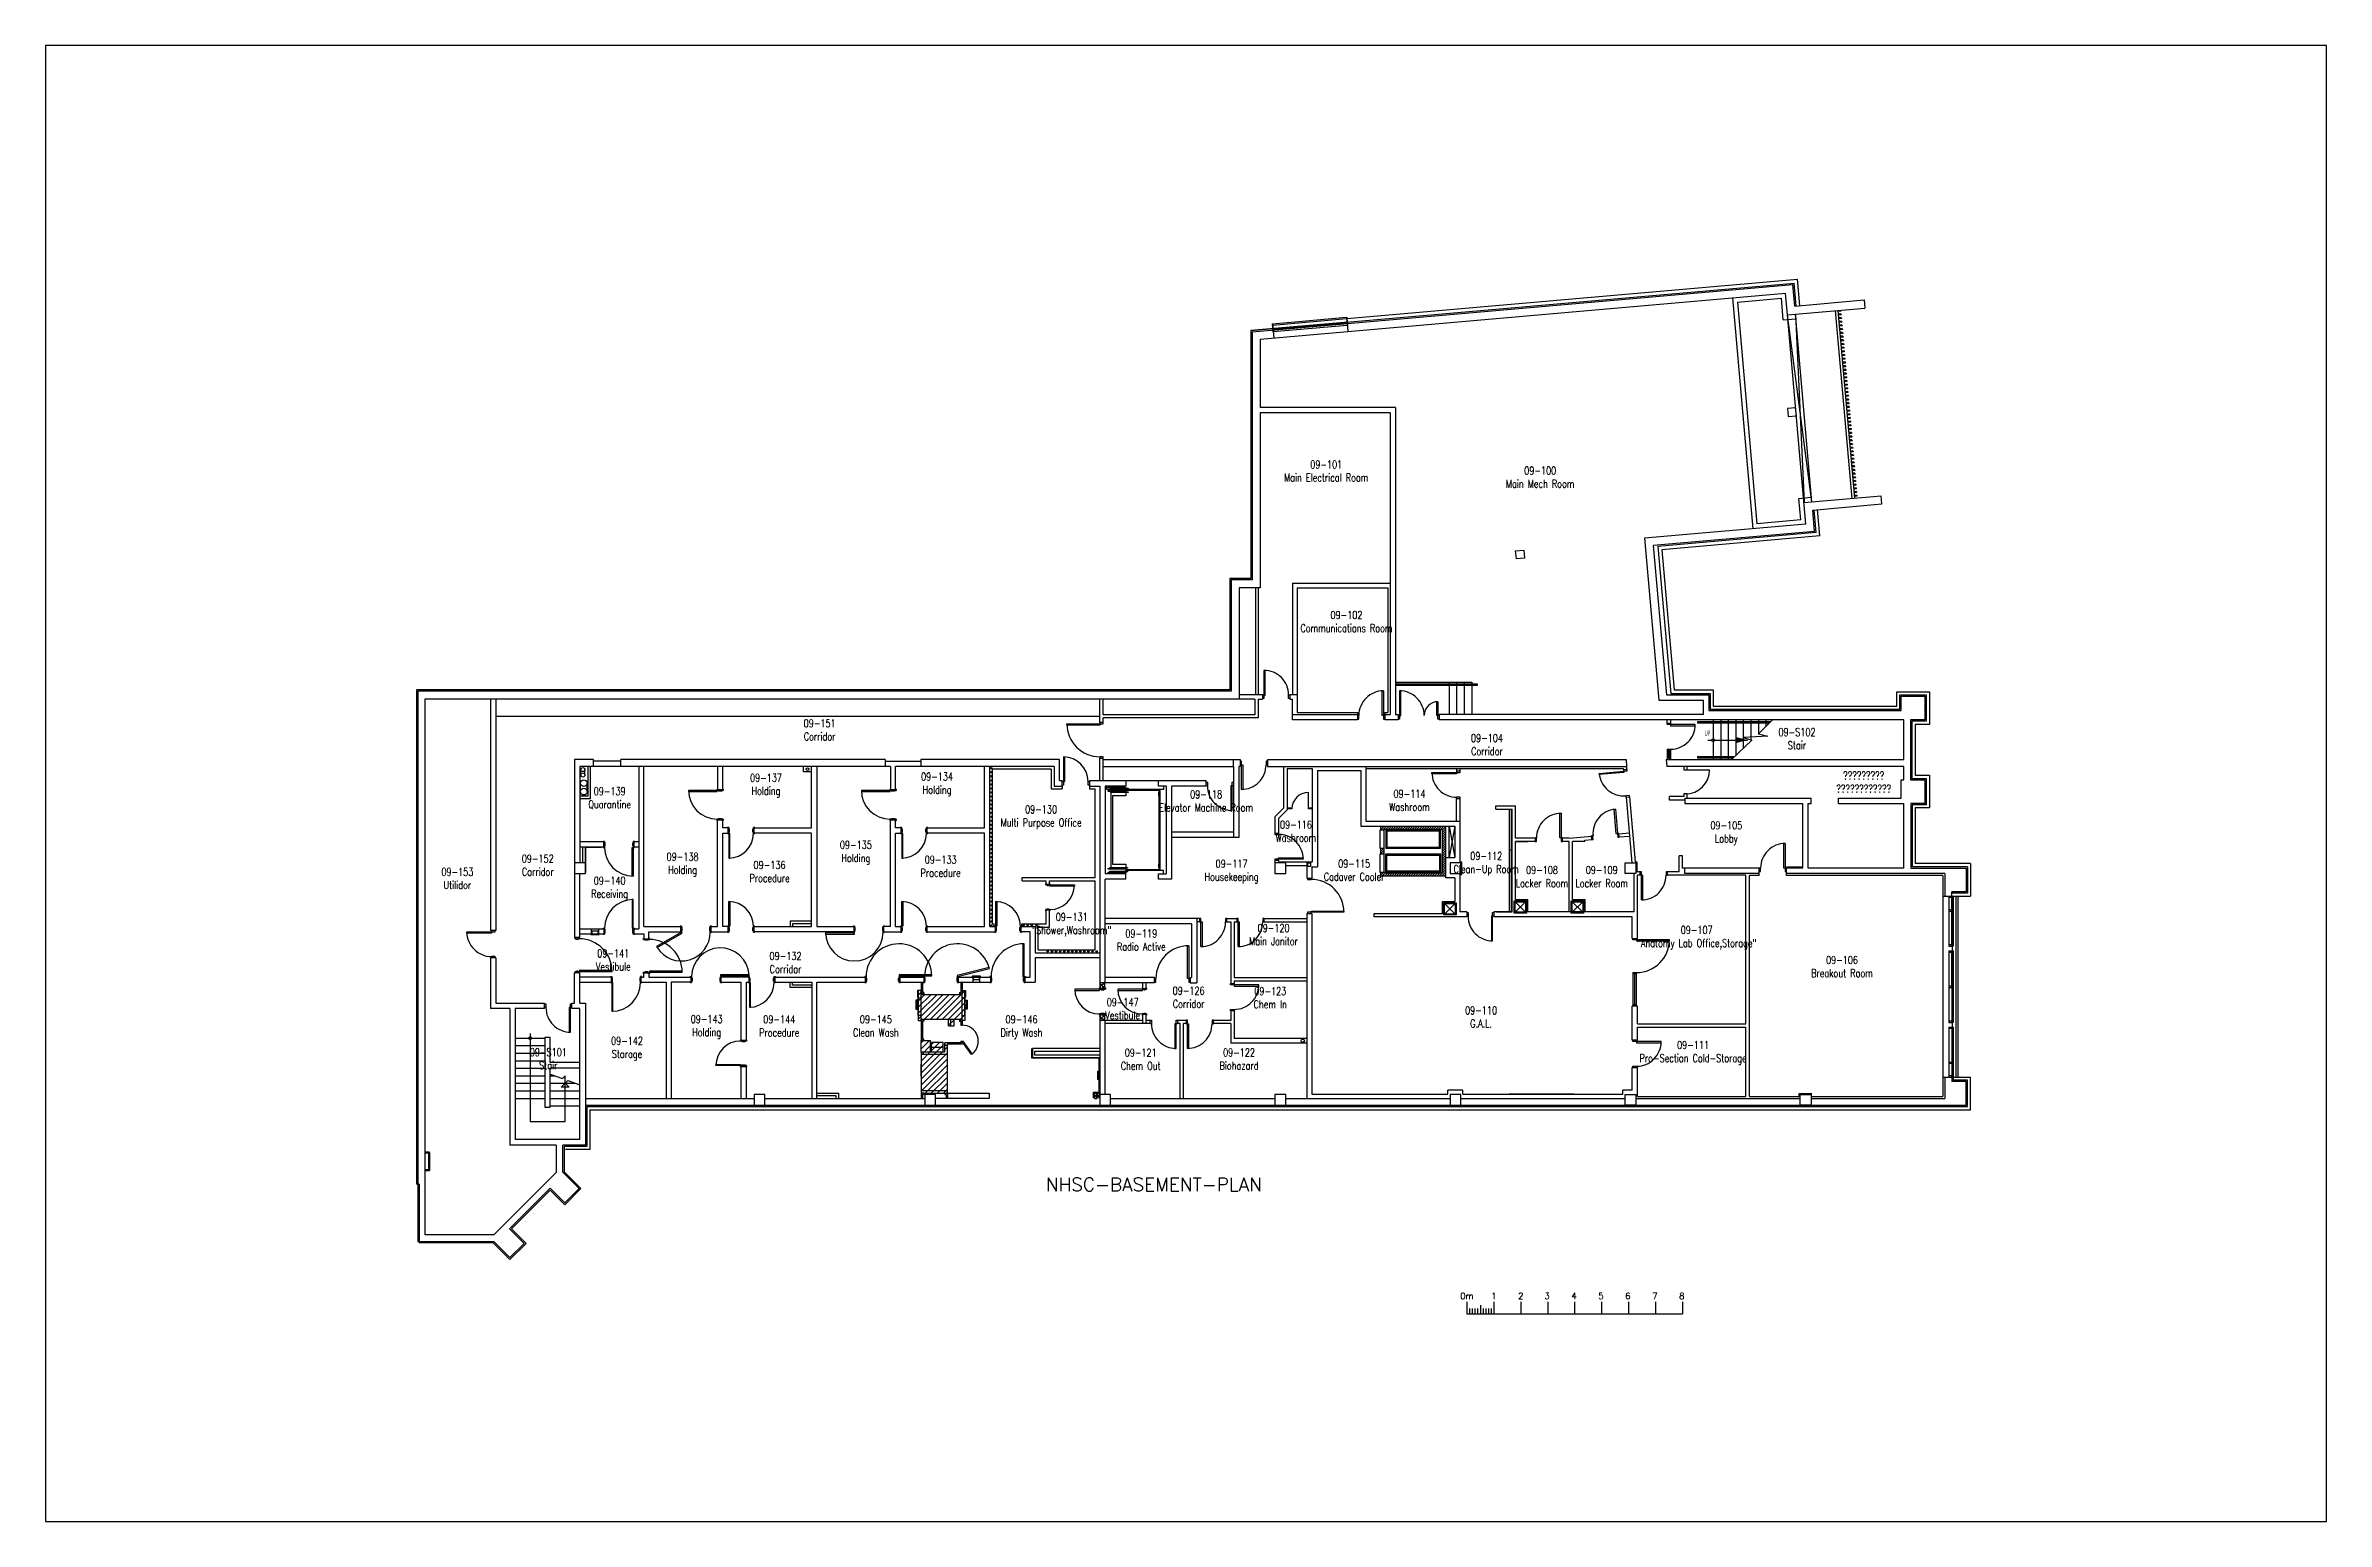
# Model space of a CAD drawing. Extents: x 11182 to 734459, y -1391328 to 152085.
# Drawn here: x 99712 to 184380, y -966030 to -911244 of the extents above; entities that cross this region are included whole.
import ezdxf
from ezdxf.enums import TextEntityAlignment as Align

# ---------------------------------------------------------------- set-up
doc = ezdxf.new("R2010")
doc.units = 0
doc.header["$LTSCALE"] = 500
doc.header["$MEASUREMENT"] = 0
doc.layers.get('0').update_dxf_attribs({"linetype": 'CONTINUOUS'})
doc.layers.add('0_Defpoints', color=106, linetype='CONTINUOUS', plot=False)
for name, color, linetype in [('0_room_data', 7, 'CONTINUOUS'), ('0_text', 7, 'CONTINUOUS'), ('1_Wall_Exist', 251, 'CONTINUOUS'), ('3_Text', 7, 'CONTINUOUS')]:
    doc.layers.add(name, color=color, linetype=linetype)
doc.styles.add('1_200', font='simplex.shx', dxfattribs={"width": 0.75, "height": 460})
doc.styles.add('m100-note-medium', font='archstyl.shx', dxfattribs={"width": 0.8, "height": 200})
doc.styles.get("Standard").update_dxf_attribs({"font": 'ROMANS', "height": 200})

msp = doc.modelspace()

# ---------------------------------------------------------------- texts
at = {"layer": '0_text'}
for s, p in [('0m', (152473, -957659)), ('1', (153473, -957659)), ('2', (154473, -957659)), ('3', (155450, -957659)), ('4', (156450, -957659)), ('5', (157450, -957659)), ('6', (158450, -957659)), ('7', (159450, -957659)), ('8', (160450, -957659))]:
    msp.add_text(s, height=231, rotation=0, dxfattribs=at).set_placement(p, align=Align.MIDDLE_CENTER)
msp.add_attdef('NHSC-BASEMENT-PLAN', text='XXX', height=500, rotation=0, dxfattribs=at).set_placement((140854, -953521), align=Align.MIDDLE)
at = {"layer": '1_Wall_Exist', "style": 'm100-note-medium', "width": 0.6}
msp.add_text('UP', height=200, rotation=0.00105, dxfattribs=at).set_placement((161299, -936672), align=Align.TOP_LEFT)

# ---------------------------------------------------------------- blocks, each defined once
blk = doc.blocks.new('room_data')
at = {"layer": '3_Text', "style": '1_200', "width": 0.75}
for tag, p in [('ROOMNUM', (0, 0)), ('ROOMUSE', (0, -575))]:
    blk.add_attdef(tag, text='', height=345, dxfattribs=at).set_placement(p, align=Align.MIDDLE_CENTER)

# ---------------------------------------------------------------- linework, layer by layer
for p, q in [((152473, -957884), (152473, -958330)), ((152473, -958330), (160473, -958330)), ((152573, -958131), (152573, -958330)), ((152673, -958131), (152673, -958330)), ((152773, -958131), (152773, -958330)), ((152873, -958131), (152873, -958330)), ((152973, -957998), (152973, -958330)), ((153073, -958131), (153073, -958330)), ((153173, -958131), (153173, -958330)), ((153273, -958131), (153273, -958330)), ((153373, -958131), (153373, -958330)), ((153473, -957884), (153473, -958330)), ((154473, -957884), (154473, -958330)), ((155473, -957884), (155473, -958330)), ((156473, -957884), (156473, -958330)), ((157473, -957884), (157473, -958330)), ((158473, -957884), (158473, -958330)), ((159473, -957884), (159473, -958330)), ((160473, -957884), (160473, -958330))]:
    msp.add_line(p, q)
at = {"layer": '0_Defpoints'}
msp.add_lwpolyline([(99712, -911244), (99712, -966030), (184380, -966030), (184380, -911244)], close=True, dxfattribs=at)
at = {"layer": '1_Wall_Exist'}
for p, q in [((144448, -921826), (164624, -920061)), ((144498, -921872), (164579, -920115)), ((148015, -921379), (164746, -919915)), ((164649, -920912), (164579, -920115)), ((164698, -920907), (164624, -920061)), ((164832, -920896), (164746, -919915)), ((144798, -922147), (164306, -920440)), ((162336, -920612), (163086, -929180)), ((162523, -920769), (164150, -920626)), ((162523, -920769), (163242, -928993)), ((164220, -921423), (164150, -920626)), ((164376, -921237), (164306, -920440)), ((164376, -921237), (167246, -920986)), ((164649, -920912), (167220, -920687)), ((166150, -921082), (166760, -928055)), ((166250, -921073), (166860, -928046)), ((166353, -921102), (166253, -921111)), ((166349, -921064), (166353, -921102)), ((167220, -920687), (167246, -920986)), ((148063, -921509), (144448, -921826)), ((144448, -921826), (144448, -931027)), ((144498, -921872), (144498, -931077)), ((145261, -921570), (148000, -921330)), ((145261, -921570), (145308, -922103)), ((145287, -921869), (145261, -921570)), ((145265, -921618), (148005, -921379)), ((145278, -921769), (148018, -921529)), ((148027, -921629), (145287, -921869)), ((148000, -921330), (148027, -921629)), ((148011, -921329), (148058, -921862)), ((164220, -921423), (164683, -921383)), ((165056, -929007), (164376, -921237)), ((165285, -928184), (164376, -921237)), ((165285, -928184), (164675, -921211)), ((164675, -921211), (164994, -928209)), ((166361, -921202), (166262, -921210)), ((166365, -921240), (166265, -921248)), ((166373, -921339), (166274, -921348)), ((166377, -921377), (166277, -921386)), ((166386, -921477), (166286, -921485)), ((166389, -921514), (166289, -921523)), ((166398, -921614), (166298, -921623)), ((166401, -921652), (166301, -921661)), ((166410, -921752), (166310, -921760)), ((166413, -921789), (166313, -921798)), ((166422, -921889), (166322, -921898)), ((166425, -921927), (166325, -921936)), ((166434, -922027), (166334, -922035)), ((166361, -921202), (166365, -921240)), ((166373, -921339), (166377, -921377)), ((166386, -921477), (166389, -921514)), ((166398, -921614), (166401, -921652)), ((166410, -921752), (166413, -921789)), ((166422, -921889), (166425, -921927)), ((166434, -922027), (166437, -922064)), ((144798, -922147), (144798, -924677)), ((166437, -922064), (166337, -922073)), ((166446, -922164), (166346, -922173)), ((166449, -922202), (166349, -922211)), ((166458, -922301), (166358, -922310)), ((166461, -922339), (166361, -922348)), ((166470, -922439), (166370, -922448)), ((166473, -922477), (166373, -922486)), ((166482, -922576), (166382, -922585)), ((166485, -922614), (166385, -922623)), ((166494, -922714), (166394, -922723)), ((166497, -922752), (166397, -922760)), ((166506, -922851), (166406, -922860)), ((166446, -922164), (166449, -922202)), ((166458, -922301), (166461, -922339)), ((166470, -922439), (166473, -922477)), ((166482, -922576), (166485, -922614)), ((166494, -922714), (166497, -922752)), ((166506, -922851), (166509, -922889)), ((166509, -922889), (166409, -922898)), ((166518, -922989), (166418, -922998)), ((166521, -923027), (166422, -923035)), ((166530, -923126), (166430, -923135)), ((166533, -923164), (166434, -923173)), ((166542, -923264), (166442, -923273)), ((166545, -923302), (166446, -923310)), ((166554, -923401), (166454, -923410)), ((166557, -923439), (166458, -923448)), ((166566, -923539), (166466, -923547)), ((166569, -923577), (166470, -923585)), ((166578, -923676), (166478, -923685)), ((166581, -923714), (166482, -923723)), ((166518, -922989), (166521, -923027)), ((166530, -923126), (166533, -923164)), ((166542, -923264), (166545, -923302)), ((166554, -923401), (166557, -923439)), ((166566, -923539), (166569, -923577)), ((166578, -923676), (166581, -923714)), ((144498, -924527), (144448, -924527)), ((166590, -923814), (166490, -923822)), ((166593, -923852), (166494, -923860)), ((166602, -923951), (166502, -923960)), ((166605, -923989), (166506, -923998)), ((166614, -924089), (166514, -924097)), ((166617, -924126), (166518, -924135)), ((166626, -924226), (166526, -924235)), ((166629, -924264), (166530, -924273)), ((166638, -924364), (166538, -924372)), ((166641, -924401), (166542, -924410)), ((166650, -924501), (166551, -924510)), ((166653, -924539), (166554, -924548)), ((166590, -923814), (166593, -923852)), ((166602, -923951), (166605, -923989)), ((166614, -924089), (166617, -924126)), ((166626, -924226), (166629, -924264)), ((166638, -924364), (166641, -924401)), ((166650, -924501), (166653, -924539)), ((149823, -924677), (144798, -924677)), ((149623, -924877), (144798, -924877)), ((144798, -924877), (144798, -931377)), ((149623, -924877), (149623, -936078)), ((149823, -924677), (149823, -936078)), ((164678, -924693), (164380, -924720)), ((164380, -924720), (164406, -925018)), ((164406, -925018), (164705, -924992)), ((164705, -924992), (164678, -924693)), ((166662, -924639), (166563, -924647)), ((166665, -924676), (166566, -924685)), ((166674, -924776), (166575, -924785)), ((166677, -924814), (166578, -924823)), ((166686, -924913), (166587, -924922)), ((166690, -924951), (166590, -924960)), ((166698, -925051), (166599, -925060)), ((166702, -925089), (166602, -925098)), ((166710, -925188), (166611, -925197)), ((166714, -925226), (166614, -925235)), ((166722, -925326), (166623, -925335)), ((166726, -925364), (166626, -925372)), ((166662, -924639), (166665, -924676)), ((166674, -924776), (166677, -924814)), ((166686, -924913), (166690, -924951)), ((166698, -925051), (166702, -925089)), ((166710, -925188), (166714, -925226)), ((166722, -925326), (166726, -925364)), ((166734, -925463), (166635, -925472)), ((166738, -925501), (166638, -925510)), ((166746, -925601), (166647, -925610)), ((166750, -925639), (166650, -925647)), ((166758, -925738), (166659, -925747)), ((166762, -925776), (166662, -925785)), ((166770, -925876), (166671, -925885)), ((166774, -925914), (166674, -925922)), ((166782, -926013), (166683, -926022)), ((166786, -926051), (166686, -926060)), ((166794, -926151), (166695, -926159)), ((166798, -926189), (166698, -926197)), ((166734, -925463), (166738, -925501)), ((166746, -925601), (166750, -925639)), ((166758, -925738), (166762, -925776)), ((166770, -925876), (166774, -925914)), ((166782, -926013), (166786, -926051)), ((166794, -926151), (166798, -926189)), ((166806, -926288), (166707, -926297)), ((166810, -926326), (166710, -926335)), ((166819, -926426), (166719, -926434)), ((166822, -926464), (166722, -926472)), ((166831, -926563), (166731, -926572)), ((166834, -926601), (166734, -926610)), ((166843, -926701), (166743, -926709)), ((166846, -926739), (166746, -926747)), ((166855, -926838), (166755, -926847)), ((166858, -926876), (166758, -926885)), ((166867, -926976), (166767, -926984)), ((166870, -927013), (166770, -927022)), ((166879, -927113), (166779, -927122)), ((166806, -926288), (166810, -926326)), ((166819, -926426), (166822, -926464)), ((166831, -926563), (166834, -926601)), ((166843, -926701), (166846, -926739)), ((166855, -926838), (166858, -926876)), ((166867, -926976), (166870, -927013)), ((166879, -927113), (166882, -927151)), ((164986, -928210), (167856, -927959)), ((166882, -927151), (166782, -927160)), ((166891, -927251), (166791, -927259)), ((166894, -927288), (166794, -927297)), ((166903, -927388), (166803, -927397)), ((166906, -927426), (166806, -927435)), ((166915, -927526), (166815, -927534)), ((166918, -927563), (166818, -927572)), ((166927, -927663), (166827, -927672)), ((166930, -927701), (166830, -927710)), ((166939, -927800), (166839, -927809)), ((166942, -927838), (166842, -927847)), ((166951, -927938), (166851, -927947)), ((166891, -927251), (166894, -927288)), ((166903, -927388), (166906, -927426)), ((166915, -927526), (166918, -927563)), ((166927, -927663), (166930, -927701)), ((166939, -927800), (166942, -927838)), ((166951, -927938), (166954, -927976)), ((167882, -928258), (167856, -927959)), ((164800, -928054), (165270, -928013)), ((164869, -928851), (164800, -928054)), ((165311, -928485), (167882, -928258)), ((165381, -929280), (165311, -928485)), ((165435, -929325), (165361, -928481)), ((165580, -929447), (165494, -928467)), ((166954, -927976), (166855, -927985)), ((165056, -929007), (159068, -929531)), ((159068, -929531), (159594, -935547)), ((165381, -929280), (159393, -929804)), ((165435, -929325), (159565, -929839)), ((165580, -929447), (159710, -929961)), ((164869, -928851), (163242, -928993)), ((154284, -930000), (154583, -929974)), ((154310, -930299), (154284, -930000)), ((154609, -930273), (154310, -930299)), ((154583, -929974), (154609, -930273)), ((159393, -929804), (159878, -935347)), ((159565, -929839), (160042, -935297)), ((159710, -929961), (160165, -935163)), ((143676, -931027), (143676, -935155)), ((144448, -931027), (143676, -931027)), ((143726, -931077), (143726, -935205)), ((144498, -931077), (143726, -931077)), ((145998, -931205), (145998, -935333)), ((145998, -931205), (149623, -931205)), ((144026, -931377), (144026, -935505)), ((144798, -931377), (144026, -931377)), ((144626, -931377), (144626, -935333)), ((144726, -931377), (144726, -935333)), ((146170, -931377), (146170, -935998)), ((146170, -931377), (149543, -931377)), ((149543, -931377), (149543, -935998)), ((144986, -934439), (144941, -934439)), ((144941, -934439), (144941, -935486)), ((144986, -935353), (144986, -934439)), ((143676, -935155), (113479, -935155)), ((113479, -935155), (113479, -953514)), ((143726, -935205), (113529, -935205)), ((113529, -935205), (113529, -955638)), ((144604, -935505), (113784, -935505)), ((113784, -935505), (113784, -949783)), ((116228, -935505), (116228, -944097)), ((116428, -935505), (116428, -944097)), ((138848, -936377), (138848, -935505)), ((138970, -936083), (138970, -935505)), ((144026, -935333), (144891, -935333)), ((144604, -935505), (144604, -936083)), ((144726, -935505), (144726, -936205)), ((144726, -935505), (144891, -935505)), ((144891, -935333), (144891, -935505)), ((144891, -935353), (144986, -935353)), ((144941, -935486), (144891, -935486)), ((145855, -935353), (145905, -935353)), ((145855, -935486), (145855, -935353)), ((145905, -935486), (145855, -935486)), ((145905, -935333), (145905, -935505)), ((145905, -935333), (146170, -935333)), ((145905, -935505), (145998, -935505)), ((145998, -936278), (145998, -935505)), ((149331, -936111), (149331, -935197)), ((149331, -935197), (149376, -935197)), ((149376, -935197), (149376, -936244)), ((149823, -934877), (152653, -934877)), ((149823, -934943), (152855, -934943)), ((152855, -934994), (149823, -934994)), ((150018, -935197), (149973, -935197)), ((149973, -935197), (149973, -936244)), ((150018, -936111), (150018, -935197)), ((151815, -934877), (151815, -936077)), ((152094, -934877), (152094, -936077)), ((152373, -934877), (152373, -936077)), ((152653, -934877), (152653, -936077)), ((152855, -934943), (152855, -934994)), ((159594, -935547), (161253, -935547)), ((159878, -935347), (161453, -935347)), ((160042, -935297), (161503, -935297)), ((160165, -935163), (161618, -935163)), ((161253, -936077), (161253, -935547)), ((161453, -935347), (161453, -935927)), ((161503, -935297), (161503, -935877)), ((161618, -935163), (161618, -935762)), ((168432, -935762), (168432, -935232)), ((168432, -935232), (169642, -935232)), ((168547, -935877), (168547, -935347)), ((168547, -935347), (169527, -935347)), ((168597, -935927), (168597, -935397)), ((168597, -935397), (169477, -935397)), ((169477, -935397), (169477, -936277)), ((169527, -935347), (169527, -936327)), ((169642, -935232), (169642, -936442)), ((138848, -936144), (116428, -936144)), ((137624, -936472), (137624, -936427)), ((137624, -936427), (138976, -936427)), ((138843, -936377), (138843, -936472)), ((138976, -936377), (138843, -936377)), ((144604, -936083), (138970, -936083)), ((144726, -936205), (138970, -936205)), ((138970, -936377), (138970, -936205)), ((138976, -936427), (138976, -936377)), ((145998, -936078), (148412, -936078)), ((148412, -936278), (145998, -936278)), ((146170, -935998), (148412, -935998)), ((148412, -935998), (148412, -936278)), ((148462, -936112), (148412, -936112)), ((148412, -936245), (148462, -936245)), ((148462, -936245), (148462, -936112)), ((149426, -936111), (149331, -936111)), ((149376, -936244), (149426, -936244)), ((149426, -935998), (149426, -936278)), ((149426, -935998), (149543, -935998)), ((149426, -936078), (149623, -936078)), ((149923, -936278), (149430, -936278)), ((149823, -936078), (149923, -936078)), ((149923, -936078), (149923, -936278)), ((149923, -936111), (150018, -936111)), ((149973, -936244), (149923, -936244)), ((151352, -936111), (151352, -935601)), ((151352, -935601), (151397, -935601)), ((151397, -936111), (151352, -936111)), ((151397, -935601), (151397, -936111)), ((151397, -936112), (151447, -936112)), ((151397, -936245), (151397, -936112)), ((151447, -936245), (151397, -936245)), ((151447, -936077), (151447, -936277)), ((161253, -936077), (151447, -936077)), ((168697, -936277), (151447, -936277)), ((159904, -936449), (159904, -936277)), ((159904, -936399), (160037, -936399)), ((160037, -936277), (160037, -936494)), ((161038, -936342), (161038, -936392)), ((163742, -936342), (161038, -936342)), ((163694, -936392), (161038, -936392)), ((161453, -935927), (168597, -935927)), ((161503, -935877), (168547, -935877)), ((161618, -935762), (168432, -935762)), ((161618, -936273), (161618, -937752)), ((161898, -936273), (161898, -937752)), ((162177, -936273), (162177, -937752)), ((162456, -936273), (162456, -937602)), ((162736, -936273), (162736, -937308)), ((163015, -936273), (163015, -937009)), ((163295, -936273), (163295, -936814)), ((163295, -936790), (163824, -936277)), ((163574, -936273), (163574, -936519)), ((168697, -937752), (168697, -936277)), ((169477, -936277), (168947, -936277)), ((168947, -936277), (168947, -938497)), ((169527, -936327), (168997, -936327)), ((168997, -936327), (168997, -938447)), ((138843, -936472), (137624, -936472)), ((160951, -936449), (159904, -936449)), ((160037, -936494), (160951, -936494)), ((160951, -936494), (160951, -936449)), ((161424, -937025), (162887, -937025)), ((162301, -937752), (163052, -937025)), ((163649, -936875), (162725, -936928)), ((162725, -936928), (163052, -937025)), ((163295, -936790), (163649, -936875)), ((169642, -936442), (169112, -936442)), ((169112, -936442), (169112, -938332)), ((119348, -937752), (119348, -944352)), ((120048, -937752), (119348, -937752)), ((131078, -938002), (119548, -938002)), ((119548, -938002), (119548, -941577)), ((119582, -938321), (119582, -938121)), ((119732, -938321), (119732, -938121)), ((119848, -939112), (119848, -938002)), ((119938, -939202), (119938, -938002)), ((120048, -938002), (120048, -937752)), ((121062, -937812), (120048, -937812)), ((130881, -937752), (121062, -937752)), ((121062, -938002), (121062, -937752)), ((121728, -938002), (121728, -944027)), ((121918, -943952), (121918, -938002)), ((124658, -938002), (124658, -938865)), ((124848, -938865), (124848, -938002)), ((127848, -938202), (127848, -938002)), ((128148, -940287), (128148, -938002)), ((128338, -938002), (128338, -943952)), ((130881, -937752), (130881, -938002)), ((130881, -937812), (132200, -937812)), ((131078, -938002), (131078, -938865)), ((137148, -938002), (131268, -938002)), ((131268, -938865), (131268, -938002)), ((137348, -937752), (132200, -937752)), ((132200, -937752), (132200, -938002)), ((134568, -940287), (134568, -938002)), ((134758, -943952), (134758, -938002)), ((137040, -938110), (134866, -938110)), ((134866, -943844), (134866, -938110)), ((137040, -938110), (137040, -938840)), ((137148, -938002), (137148, -938732)), ((137348, -938531), (137348, -937752)), ((137498, -937651), (137498, -938698)), ((137498, -937651), (137542, -937651)), ((137542, -937651), (137542, -938565)), ((138843, -937646), (138843, -937696)), ((138976, -937646), (138843, -937646)), ((138843, -937696), (138976, -937696)), ((138848, -938532), (138848, -937696)), ((138970, -938532), (138970, -937696)), ((138970, -937752), (144055, -937752)), ((138970, -938002), (143805, -938002)), ((138976, -937696), (138976, -937646)), ((143805, -938002), (143805, -937752)), ((143805, -938002), (143805, -940648)), ((144055, -938002), (144005, -938002)), ((144005, -938002), (144005, -940648)), ((144055, -937752), (144055, -938002)), ((144105, -937811), (144055, -937811)), ((144055, -937944), (144150, -937944)), ((144105, -938858), (144105, -937811)), ((144150, -937944), (144150, -938858)), ((145069, -937811), (145019, -937811)), ((145019, -937811), (145019, -937944)), ((145019, -937944), (145069, -937944)), ((145069, -937944), (145069, -937811)), ((145070, -937752), (158384, -937752)), ((145070, -937752), (145070, -938002)), ((145070, -938002), (158402, -938002)), ((145670, -938003), (145670, -939556)), ((145804, -938082), (145804, -939611)), ((145804, -938082), (146734, -938082)), ((146734, -938082), (146734, -941542)), ((148722, -938002), (148722, -940030)), ((148722, -938082), (158288, -938082)), ((152094, -938082), (152094, -938182)), ((152216, -938082), (152216, -938182)), ((158422, -938121), (158289, -938132)), ((158295, -938132), (158291, -938082)), ((158293, -938132), (158414, -938122)), ((158384, -937752), (158402, -938002)), ((158416, -938121), (158406, -938002)), ((158426, -938171), (158422, -938121)), ((159871, -937752), (168697, -937752)), ((159871, -937752), (159893, -938002)), ((168697, -938002), (159893, -938002)), ((159904, -937363), (159904, -937752)), ((159904, -937363), (160037, -937363)), ((160037, -937413), (159904, -937413)), ((159921, -937413), (159921, -937702)), ((160021, -937702), (159921, -937702)), ((159921, -937702), (159921, -937752)), ((159971, -937413), (159971, -937702)), ((160021, -937413), (160021, -937702)), ((160021, -937752), (160021, -937702)), ((160037, -937363), (160037, -937752)), ((160522, -938002), (160522, -938124)), ((160522, -938124), (161483, -938124)), ((160644, -938002), (160644, -938124)), ((161038, -937637), (162423, -937637)), ((161038, -937637), (161038, -937687)), ((161038, -937687), (162376, -937687)), ((168697, -938497), (168697, -938002)), ((119565, -938939), (119565, -938627)), ((119815, -938939), (119815, -938627)), ((124693, -938895), (123576, -938895)), ((123576, -938895), (123576, -938939)), ((123576, -938939), (124643, -938939)), ((124643, -938845), (124656, -938845)), ((124643, -938939), (124643, -938845)), ((124656, -938847), (124645, -938847)), ((124645, -938847), (124645, -938893)), ((124645, -938893), (124695, -938893)), ((124656, -938845), (124656, -938847)), ((124658, -938865), (124848, -938865)), ((124693, -938911), (124693, -938895)), ((124813, -938911), (124693, -938911)), ((124695, -938893), (124695, -938909)), ((124695, -938909), (124811, -938909)), ((124811, -938909), (124811, -938893)), ((124811, -938893), (124861, -938893)), ((124863, -938895), (124813, -938895)), ((124813, -938895), (124813, -938911)), ((124850, -938845), (124863, -938845)), ((124850, -938847), (124850, -938845)), ((124861, -938847), (124850, -938847)), ((124861, -938893), (124861, -938847)), ((124863, -938845), (124863, -938895)), ((128148, -938202), (127848, -938202)), ((131113, -938895), (129996, -938895)), ((129996, -938895), (129996, -938939)), ((129996, -938939), (131063, -938939)), ((131063, -938845), (131076, -938845)), ((131063, -938939), (131063, -938845)), ((131076, -938847), (131065, -938847)), ((131065, -938847), (131065, -938893)), ((131065, -938893), (131115, -938893)), ((131076, -938845), (131076, -938847)), ((131078, -938865), (131268, -938865)), ((131113, -938911), (131113, -938895)), ((131233, -938911), (131113, -938911)), ((131115, -938893), (131115, -938909)), ((131115, -938909), (131231, -938909)), ((131231, -938909), (131231, -938893)), ((131231, -938893), (131281, -938893)), ((131283, -938895), (131233, -938895)), ((131233, -938895), (131233, -938911)), ((131270, -938845), (131283, -938845)), ((131270, -938847), (131270, -938845)), ((131281, -938847), (131270, -938847)), ((131281, -938893), (131281, -938847)), ((131283, -938845), (131283, -938895)), ((137040, -938840), (137448, -938840)), ((137148, -938732), (137448, -938732)), ((137348, -938532), (137448, -938532)), ((137448, -938732), (137448, -938532)), ((137448, -938565), (137542, -938565)), ((137448, -938698), (137448, -938565)), ((137498, -938698), (137448, -938698)), ((137448, -938732), (137448, -938840)), ((138412, -938565), (138462, -938565)), ((138412, -938698), (138412, -938565)), ((138462, -938698), (138412, -938698)), ((138462, -938532), (142791, -938532)), ((138462, -938532), (138462, -938840)), ((138462, -938732), (138848, -938732)), ((138462, -938840), (138678, -938840)), ((138678, -942130), (138678, -938840)), ((138848, -938732), (138848, -946253)), ((139810, -938732), (139048, -938732)), ((139048, -938732), (139048, -941990)), ((139108, -938864), (139108, -938734)), ((141207, -938864), (139108, -938864)), ((139159, -938769), (139797, -938769)), ((139159, -938801), (139159, -938769)), ((139797, -938801), (139159, -938801)), ((139159, -938903), (139797, -938903)), ((139159, -938934), (139159, -938903)), ((139797, -938934), (139159, -938934)), ((139258, -938807), (139896, -938807)), ((139258, -938839), (139258, -938807)), ((139896, -938839), (139258, -938839)), ((139258, -938941), (139896, -938941)), ((139258, -938973), (139258, -938941)), ((139896, -938973), (139258, -938973)), ((139267, -941754), (139267, -938973)), ((139797, -938769), (139797, -938801)), ((139797, -938903), (139797, -938934)), ((141090, -938896), (139807, -938896)), ((139807, -938896), (139807, -939100)), ((139810, -938532), (139810, -938732)), ((139896, -938807), (139896, -938839)), ((139896, -938941), (139896, -938973)), ((141020, -938954), (141020, -939100)), ((141045, -938954), (141020, -938954)), ((141029, -938732), (141029, -938532)), ((141309, -938732), (141029, -938732)), ((141045, -938896), (141045, -938954)), ((141090, -941830), (141090, -938896)), ((141207, -938734), (141207, -938864)), ((141309, -938732), (141309, -941990)), ((141509, -938732), (141509, -942190)), ((142791, -938732), (141509, -938732)), ((142791, -938732), (142791, -938532)), ((142791, -938591), (142841, -938591)), ((142841, -938724), (142791, -938724)), ((142841, -938591), (142841, -938724)), ((143805, -938724), (143710, -938724)), ((143710, -938724), (143710, -939638)), ((143755, -939638), (143755, -938591)), ((143755, -938591), (143805, -938591)), ((144150, -938858), (144105, -938858)), ((146588, -939582), (146588, -938972)), ((146925, -938158), (148531, -938158)), ((146925, -938158), (146925, -941733)), ((148531, -938158), (148531, -940221)), ((151174, -938277), (151174, -938232)), ((151174, -938232), (152221, -938232)), ((152088, -938277), (151174, -938277)), ((152088, -938182), (152088, -938277)), ((152221, -938182), (152088, -938182)), ((152221, -938232), (152221, -938182)), ((157383, -938262), (158426, -938171)), ((157387, -938307), (157383, -938262)), ((158298, -938227), (157387, -938307)), ((158289, -938132), (158298, -938227)), ((168597, -939177), (168597, -938497)), ((168597, -938497), (168697, -938497)), ((168947, -938497), (169477, -938497)), ((168997, -938447), (169527, -938447)), ((169112, -938332), (169642, -938332)), ((169477, -938497), (169477, -939377)), ((169527, -938447), (169527, -939427)), ((169642, -938332), (169642, -939542)), ((119848, -939112), (119548, -939112)), ((119938, -939202), (119548, -939202)), ((139807, -939100), (139315, -939100)), ((139315, -939100), (139315, -941627)), ((141020, -939100), (141042, -939100)), ((141042, -939100), (141042, -941627)), ((143710, -939638), (143755, -939638)), ((145670, -939556), (145348, -939878)), ((145804, -939611), (145482, -939933)), ((145978, -939557), (145802, -939557)), ((145978, -939582), (145802, -939582)), ((145978, -939582), (145978, -939557)), ((146734, -939557), (146588, -939557)), ((146588, -939557), (146588, -939582)), ((146734, -939582), (146588, -939582)), ((152088, -939146), (152088, -939196)), ((152221, -939146), (152088, -939146)), ((152088, -939196), (152221, -939196)), ((152094, -940030), (152094, -939196)), ((152216, -939196), (152216, -941542)), ((152221, -939196), (152221, -939146)), ((153554, -939467), (154276, -939467)), ((153554, -939589), (153554, -939467)), ((153554, -939589), (154154, -939589)), ((154052, -943399), (154052, -939589)), ((154129, -943402), (154129, -939589)), ((154154, -943402), (154154, -939589)), ((154276, -940663), (154276, -939467)), ((155926, -940657), (155926, -939743)), ((155926, -939743), (155971, -939743)), ((155971, -939743), (155971, -940790)), ((157941, -939594), (157986, -939590)), ((158021, -940504), (157941, -939594)), ((157986, -939590), (158077, -940633)), ((158506, -939081), (158374, -939093)), ((158374, -939093), (158378, -939143)), ((158378, -939143), (158510, -939131)), ((158381, -939142), (158594, -941577)), ((158505, -939131), (158716, -941542)), ((158510, -939131), (158506, -939081)), ((160522, -939126), (159994, -939126)), ((159994, -939254), (159994, -939126)), ((160568, -939254), (159994, -939254)), ((160643, -939024), (160522, -939024)), ((160522, -939024), (160522, -939126)), ((160568, -939177), (160568, -939377)), ((160568, -939177), (165249, -939177)), ((160568, -939377), (164949, -939377)), ((160643, -939024), (160643, -939177)), ((164948, -941777), (164949, -939377)), ((165148, -941777), (165148, -939377)), ((165148, -939377), (165249, -939377)), ((165249, -939377), (165249, -939177)), ((166263, -939377), (166263, -939177)), ((166263, -939177), (168597, -939177)), ((166263, -939377), (168698, -939377)), ((168698, -941777), (168698, -939377)), ((169477, -939377), (168948, -939377)), ((168948, -939377), (168948, -941777)), ((169527, -939427), (168998, -939427)), ((168998, -939427), (168998, -941727)), ((169642, -939542), (169113, -939542)), ((169113, -939542), (169113, -941612)), ((124643, -940012), (124643, -939962)), ((124643, -939962), (124693, -939962)), ((124656, -940012), (124643, -940012)), ((124695, -939964), (124645, -939964)), ((124645, -939964), (124645, -940010)), ((124645, -940010), (124656, -940010)), ((124656, -940010), (124656, -940012)), ((124658, -943952), (124658, -939987)), ((124658, -939987), (124848, -939987)), ((124693, -939962), (124693, -939946)), ((124693, -939946), (124813, -939946)), ((124811, -939948), (124695, -939948)), ((124695, -939948), (124695, -939964)), ((124811, -939964), (124811, -939948)), ((124861, -939964), (124811, -939964)), ((124813, -939946), (124813, -939962)), ((124813, -939962), (124863, -939962)), ((124848, -940287), (124848, -939987)), ((125048, -940287), (124848, -940287)), ((124848, -943952), (124848, -940477)), ((124848, -940477), (125048, -940477)), ((124850, -940012), (124850, -940010)), ((124850, -940010), (124861, -940010)), ((124863, -940012), (124850, -940012)), ((124861, -940010), (124861, -939964)), ((124863, -939962), (124863, -940012)), ((125073, -940272), (125023, -940272)), ((125023, -940272), (125023, -940285)), ((125023, -940285), (125025, -940285)), ((125023, -940479), (125023, -940492)), ((125025, -940479), (125023, -940479)), ((125023, -940492), (125117, -940492)), ((125025, -940285), (125025, -940274)), ((125025, -940274), (125071, -940274)), ((125025, -940490), (125025, -940479)), ((125071, -940490), (125025, -940490)), ((125048, -940477), (125048, -940287)), ((125071, -940274), (125071, -940320)), ((125071, -940320), (125087, -940320)), ((125087, -940440), (125071, -940440)), ((125071, -940440), (125071, -940490)), ((125073, -940272), (125073, -940318)), ((125073, -940318), (125089, -940318)), ((125073, -940442), (125089, -940442)), ((125073, -940442), (125073, -941406)), ((125087, -940320), (125087, -940440)), ((125089, -940442), (125089, -940318)), ((125117, -941406), (125117, -940492)), ((125971, -940442), (125971, -940322)), ((125971, -940322), (125987, -940322)), ((125987, -940442), (125971, -940442)), ((125989, -940324), (125973, -940324)), ((125973, -940324), (125973, -940440)), ((125973, -940440), (125989, -940440)), ((125987, -940322), (125987, -940272)), ((125987, -940272), (126037, -940272)), ((125987, -940492), (125987, -940442)), ((126037, -940492), (125987, -940492)), ((126035, -940274), (125989, -940274)), ((125989, -940274), (125989, -940324)), ((125989, -940440), (125989, -940490)), ((125989, -940490), (126035, -940490)), ((126012, -940287), (128148, -940287)), ((126012, -940477), (126012, -940287)), ((128148, -940477), (126012, -940477)), ((126035, -940285), (126035, -940274)), ((126037, -940285), (126035, -940285)), ((126035, -940490), (126035, -940479)), ((126035, -940479), (126037, -940479)), ((126037, -940272), (126037, -940285)), ((126037, -940479), (126037, -940492)), ((128148, -943952), (128148, -940477)), ((131063, -940012), (131063, -939962)), ((131063, -939962), (131113, -939962)), ((131076, -940012), (131063, -940012)), ((131115, -939964), (131065, -939964)), ((131065, -939964), (131065, -940010)), ((131065, -940010), (131076, -940010)), ((131076, -940010), (131076, -940012)), ((131078, -943952), (131078, -939987)), ((131078, -939987), (131268, -939987)), ((131113, -939962), (131113, -939946)), ((131113, -939946), (131233, -939946)), ((131231, -939948), (131115, -939948)), ((131115, -939948), (131115, -939964)), ((131231, -939964), (131231, -939948)), ((131281, -939964), (131231, -939964)), ((131233, -939946), (131233, -939962)), ((131233, -939962), (131283, -939962)), ((131268, -940287), (131268, -939987)), ((131468, -940287), (131268, -940287)), ((131268, -943952), (131268, -940477)), ((131268, -940477), (131468, -940477)), ((131270, -940012), (131270, -940010)), ((131270, -940010), (131281, -940010)), ((131283, -940012), (131270, -940012)), ((131281, -940010), (131281, -939964)), ((131283, -939962), (131283, -940012)), ((131493, -940272), (131443, -940272)), ((131443, -940272), (131443, -940285)), ((131443, -940285), (131445, -940285)), ((131443, -940479), (131443, -940492)), ((131445, -940479), (131443, -940479)), ((131443, -940492), (131537, -940492)), ((131445, -940285), (131445, -940274)), ((131445, -940274), (131491, -940274)), ((131445, -940490), (131445, -940479)), ((131491, -940490), (131445, -940490)), ((131468, -940477), (131468, -940287)), ((131491, -940274), (131491, -940324)), ((131491, -940324), (131507, -940324)), ((131507, -940440), (131491, -940440)), ((131491, -940440), (131491, -940490)), ((131493, -940322), (131493, -940272)), ((131509, -940322), (131493, -940322)), ((131493, -940442), (131509, -940442)), ((131493, -940442), (131493, -941406)), ((131507, -940324), (131507, -940440)), ((131509, -940442), (131509, -940322)), ((131537, -941406), (131537, -940492)), ((132391, -940442), (132391, -940322)), ((132391, -940322), (132407, -940322)), ((132407, -940442), (132391, -940442)), ((132409, -940324), (132393, -940324)), ((132393, -940324), (132393, -940440)), ((132393, -940440), (132409, -940440)), ((132407, -940322), (132407, -940272)), ((132407, -940272), (132457, -940272)), ((132407, -940492), (132407, -940442)), ((132457, -940492), (132407, -940492)), ((132455, -940274), (132409, -940274)), ((132409, -940274), (132409, -940324)), ((132409, -940440), (132409, -940490)), ((132409, -940490), (132455, -940490)), ((132432, -940477), (132432, -940287)), ((132432, -940287), (134568, -940287)), ((132432, -940313), (132458, -940287)), ((132461, -940477), (132432, -940449)), ((134568, -940477), (132432, -940477)), ((132455, -940285), (132455, -940274)), ((132457, -940285), (132455, -940285)), ((132455, -940490), (132455, -940479)), ((132455, -940479), (132457, -940479)), ((132457, -940272), (132457, -940285)), ((132457, -940479), (132457, -940492)), ((134568, -943952), (134568, -940477)), ((143805, -940448), (141509, -940448)), ((144005, -940648), (141509, -940648)), ((145348, -939878), (145348, -940478)), ((145348, -940478), (145482, -940478)), ((145349, -940478), (145349, -940528)), ((145349, -940528), (145482, -940528)), ((145482, -939933), (145482, -940478)), ((145482, -940528), (145482, -940478)), ((148531, -940221), (152025, -940221)), ((148722, -940030), (152216, -940030)), ((149391, -940371), (149241, -940371)), ((149241, -940371), (149241, -941034)), ((149266, -940273), (149318, -940221)), ((149266, -940362), (149406, -940221)), ((149266, -940221), (149266, -940371)), ((149345, -940371), (149495, -940221)), ((149391, -940346), (149391, -941950)), ((151567, -940346), (149391, -940346)), ((149458, -940346), (149583, -940221)), ((149465, -940363), (149465, -941043)), ((151497, -940363), (149465, -940363)), ((149503, -940401), (149503, -941005)), ((151459, -940401), (149503, -940401)), ((149547, -940346), (149672, -940221)), ((149635, -940346), (149760, -940221)), ((149723, -940346), (149848, -940221)), ((149812, -940346), (149937, -940221)), ((149900, -940346), (150025, -940221)), ((149989, -940346), (150114, -940221)), ((150077, -940346), (150202, -940221)), ((150165, -940346), (150290, -940221)), ((150254, -940346), (150379, -940221)), ((150342, -940346), (150467, -940221)), ((150430, -940346), (150555, -940221)), ((150519, -940346), (150644, -940221)), ((150607, -940346), (150732, -940221)), ((150696, -940346), (150821, -940221)), ((150784, -940346), (150909, -940221)), ((150872, -940346), (150997, -940221)), ((150961, -940346), (151086, -940221)), ((151049, -940346), (151174, -940221)), ((151138, -940346), (151263, -940221)), ((151226, -940346), (151351, -940221)), ((151314, -940346), (151439, -940221)), ((151403, -940346), (151528, -940221)), ((151459, -941005), (151459, -940401)), ((151491, -940346), (151616, -940221)), ((151497, -941043), (151497, -940363)), ((151567, -940359), (151692, -940234)), ((151567, -940447), (151692, -940322)), ((151567, -941950), (151567, -940346)), ((151567, -940536), (151692, -940411)), ((151567, -940624), (151692, -940499)), ((151567, -940712), (151692, -940587)), ((151692, -942133), (151692, -940221)), ((151817, -940221), (152025, -941381)), ((152025, -940221), (151817, -941381)), ((151817, -941381), (151817, -940221)), ((152025, -940221), (152025, -941381)), ((155007, -940663), (154276, -940663)), ((155057, -940657), (155007, -940657)), ((155007, -940657), (155007, -940790)), ((155057, -940790), (155057, -940657)), ((156021, -940657), (155926, -940657)), ((156021, -940790), (156021, -940657)), ((156271, -940663), (156021, -940663)), ((156271, -940663), (157106, -940590)), ((157155, -940580), (157105, -940584)), ((157117, -940719), (157105, -940584)), ((157167, -940713), (157155, -940580)), ((158066, -940500), (158021, -940504)), ((158115, -940496), (158066, -940500)), ((158077, -940633), (158127, -940628)), ((158127, -940628), (158115, -940496)), ((158116, -940501), (158497, -940468)), ((158127, -940623), (158508, -940590)), ((120436, -940802), (119548, -940802)), ((119548, -940992), (120436, -940992)), ((119658, -941577), (119658, -940992)), ((119748, -941977), (119748, -940992)), ((120348, -941012), (119768, -941012)), ((119768, -941942), (119768, -941012)), ((120461, -940788), (120411, -940788)), ((120411, -940788), (120411, -940801)), ((120411, -940801), (120413, -940801)), ((120411, -940995), (120411, -941008)), ((120413, -940995), (120411, -940995)), ((120411, -941008), (120461, -941008)), ((120413, -940801), (120413, -940790)), ((120413, -940790), (120459, -940790)), ((120413, -941006), (120413, -940995)), ((120459, -941006), (120413, -941006)), ((120436, -940992), (120436, -940802)), ((120459, -940790), (120459, -940840)), ((120459, -940840), (120475, -940840)), ((120475, -940956), (120459, -940956)), ((120459, -940956), (120459, -941006)), ((120461, -940838), (120461, -940788)), ((120477, -940838), (120461, -940838)), ((120461, -941008), (120461, -940958)), ((120461, -940958), (120477, -940958)), ((120475, -940840), (120475, -940956)), ((120477, -940958), (120477, -940838)), ((121484, -942075), (121484, -941008)), ((121484, -941008), (121578, -941008)), ((121528, -940838), (121512, -940838)), ((121512, -940838), (121512, -940958)), ((121512, -940958), (121528, -940958)), ((121514, -940956), (121514, -940840)), ((121514, -940840), (121530, -940840)), ((121530, -940956), (121514, -940956)), ((121578, -940788), (121528, -940788)), ((121528, -940788), (121528, -940838)), ((121528, -940958), (121528, -942075)), ((121530, -940840), (121530, -940790)), ((121530, -940790), (121576, -940790)), ((121530, -941006), (121530, -940956)), ((121576, -941006), (121530, -941006)), ((121728, -940802), (121553, -940802)), ((121553, -940802), (121553, -940992)), ((121553, -940992), (121728, -940992)), ((121576, -940790), (121576, -940801)), ((121576, -940801), (121578, -940801)), ((121578, -940995), (121576, -940995)), ((121576, -940995), (121576, -941006)), ((121578, -940801), (121578, -940788)), ((121578, -941008), (121578, -940995)), ((125073, -941406), (125117, -941406)), ((131493, -941406), (131537, -941406)), ((145482, -941492), (145348, -941492)), ((145348, -941492), (145348, -941977)), ((146396, -941442), (145349, -941442)), ((145349, -941442), (145349, -941492)), ((145482, -941397), (146396, -941397)), ((145482, -941492), (145482, -941397)), ((145482, -941493), (145482, -941542)), ((146396, -941397), (146396, -941442)), ((149241, -941034), (149391, -941034)), ((149391, -941262), (149241, -941262)), ((149241, -941262), (149241, -941925)), ((149266, -941157), (149389, -941034)), ((149266, -941034), (149266, -941262)), ((149266, -941069), (149292, -941043)), ((149266, -941246), (149391, -941121)), ((149338, -941262), (149391, -941209)), ((149465, -941043), (151497, -941043)), ((149465, -941934), (149465, -941254)), ((149465, -941254), (151497, -941254)), ((149503, -941005), (151459, -941005)), ((149503, -941896), (149503, -941292)), ((149503, -941292), (151459, -941292)), ((151459, -941292), (151459, -941896)), ((151497, -941254), (151497, -941934)), ((151567, -940801), (151692, -940676)), ((151567, -940889), (151692, -940764)), ((151567, -940977), (151692, -940852)), ((151567, -941066), (151692, -940941)), ((151567, -941154), (151692, -941029)), ((151567, -941243), (151692, -941118)), ((151567, -941331), (151692, -941206)), ((151567, -941419), (151692, -941294)), ((151567, -941508), (151692, -941383)), ((151567, -941596), (151692, -941471)), ((151692, -941381), (152025, -941381)), ((154154, -941113), (154052, -941113)), ((154276, -942945), (154276, -940785)), ((155007, -940785), (154276, -940785)), ((154276, -940785), (154734, -940785)), ((155007, -940790), (155057, -940790)), ((155971, -940790), (156021, -940790)), ((156271, -940785), (156021, -940785)), ((156271, -943402), (156271, -940785)), ((156850, -940785), (156392, -940785)), ((156392, -942945), (156392, -940785)), ((156850, -940735), (157116, -940711)), ((156850, -940785), (156850, -940735)), ((157117, -940717), (157167, -940713)), ((160360, -941913), (160360, -941320)), ((160482, -941320), (160360, -941320)), ((160482, -941777), (160482, -941320)), ((164245, -941777), (164245, -940863)), ((164245, -940863), (164290, -940863)), ((164290, -940863), (164290, -941910)), ((119748, -941577), (119348, -941577)), ((119348, -941977), (119748, -941977)), ((119548, -944352), (119548, -941977)), ((121528, -942075), (121484, -942075)), ((135966, -942130), (138678, -942130)), ((135966, -942254), (135966, -942130)), ((135966, -942254), (136854, -942254)), ((136854, -942354), (136841, -942354)), ((136841, -942354), (136841, -942404)), ((136843, -942402), (136843, -942356)), ((136843, -942356), (136854, -942356)), ((136854, -942379), (136854, -942254)), ((136978, -942254), (138678, -942254)), ((136978, -942379), (136978, -942254)), ((136991, -942354), (136978, -942354)), ((136978, -942356), (136989, -942356)), ((136989, -942356), (136989, -942402)), ((136991, -942448), (136991, -942354)), ((138678, -944814), (138678, -942254)), ((139810, -941990), (139048, -941990)), ((139810, -942190), (139048, -942190)), ((139048, -946040), (139048, -942190)), ((139159, -941792), (139807, -941792)), ((139159, -941823), (139159, -941792)), ((139807, -941823), (139159, -941823)), ((139159, -941925), (139807, -941925)), ((139159, -941957), (139159, -941925)), ((139807, -941957), (139159, -941957)), ((139221, -941754), (139869, -941754)), ((139221, -941785), (139221, -941754)), ((139869, -941785), (139221, -941785)), ((139221, -941887), (139869, -941887)), ((139221, -941919), (139221, -941887)), ((139869, -941919), (139221, -941919)), ((139315, -941627), (139807, -941627)), ((141207, -941862), (139805, -941862)), ((139805, -941862), (139805, -941992)), ((139807, -941627), (139807, -941830)), ((139807, -941830), (141090, -941830)), ((139807, -941925), (139807, -941957)), ((139810, -942190), (139810, -941990)), ((139869, -941754), (139869, -941785)), ((139869, -941887), (139869, -941919)), ((141020, -941627), (141020, -941773)), ((141042, -941627), (141020, -941627)), ((141020, -941773), (141045, -941773)), ((141029, -941990), (141309, -941990)), ((141029, -942190), (141029, -941990)), ((141509, -942190), (141029, -942190)), ((141045, -941773), (141045, -941830)), ((141207, -941992), (141207, -941862)), ((145748, -941577), (145348, -941577)), ((145348, -941977), (145748, -941977)), ((145482, -941542), (146734, -941542)), ((145748, -941977), (145748, -941577)), ((145748, -941676), (146529, -941676)), ((146529, -941542), (146529, -942147)), ((146529, -942147), (146720, -942147)), ((146558, -942147), (146558, -942197)), ((146558, -942197), (146691, -942197)), ((146573, -941724), (146573, -941577)), ((146573, -941577), (146669, -941577)), ((146669, -941724), (146573, -941724)), ((146669, -941577), (146669, -941724)), ((146691, -942197), (146691, -942147)), ((146720, -941733), (146720, -942147)), ((146720, -941733), (146925, -941733)), ((149241, -941925), (149391, -941925)), ((149266, -941953), (149293, -941925)), ((149266, -942041), (149382, -941925)), ((149266, -941925), (149266, -942075)), ((151692, -942075), (149266, -942075)), ((149320, -942075), (149445, -941950)), ((149391, -941950), (151567, -941950)), ((149409, -942075), (149534, -941950)), ((151497, -941934), (149465, -941934)), ((149497, -942075), (149622, -941950)), ((151459, -941896), (149503, -941896)), ((149585, -942075), (149710, -941950)), ((149674, -942075), (149799, -941950)), ((149762, -942075), (149887, -941950)), ((149851, -942075), (149976, -941950)), ((149939, -942075), (150064, -941950)), ((150027, -942075), (150152, -941950)), ((150116, -942075), (150241, -941950)), ((150204, -942075), (150329, -941950)), ((150292, -942075), (150417, -941950)), ((150381, -942075), (150506, -941950)), ((150469, -942075), (150594, -941950)), ((150558, -942075), (150683, -941950)), ((150646, -942075), (150771, -941950)), ((150734, -942075), (150859, -941950)), ((150823, -942075), (150948, -941950)), ((150911, -942075), (151036, -941950)), ((151000, -942075), (151125, -941950)), ((151088, -942075), (151213, -941950)), ((151176, -942075), (151301, -941950)), ((151265, -942075), (151390, -941950)), ((151353, -942075), (151478, -941950)), ((151441, -942075), (151566, -941950)), ((151530, -942075), (151692, -941913)), ((151567, -941685), (151692, -941560)), ((151567, -941773), (151692, -941648)), ((151567, -941861), (151692, -941736)), ((151567, -941950), (151692, -941825)), ((151618, -942075), (151692, -942002)), ((152025, -942133), (151692, -942133)), ((152248, -941577), (151848, -941577)), ((151848, -941577), (151848, -941977)), ((151848, -941977), (152248, -941977)), ((152025, -942133), (152025, -943014)), ((152216, -941542), (152283, -941542)), ((152216, -942012), (152283, -942012)), ((152216, -942012), (152216, -943402)), ((152248, -941977), (152248, -941577)), ((152283, -942012), (152283, -941542)), ((154271, -942005), (154271, -941700)), ((158348, -941577), (158748, -941577)), ((158348, -941977), (158348, -941577)), ((158748, -941977), (158348, -941977)), ((158681, -943402), (158681, -941977)), ((158716, -941542), (158783, -941542)), ((158748, -941577), (158748, -941977)), ((158783, -941542), (158783, -941913)), ((158952, -941913), (158783, -941913)), ((158997, -942046), (158802, -942046)), ((158802, -944386), (158802, -942046)), ((158902, -942046), (158902, -941913)), ((158952, -942960), (158952, -941913)), ((158997, -942046), (158997, -942960)), ((159916, -941913), (159866, -941913)), ((159866, -941913), (159866, -942046)), ((159866, -942046), (159916, -942046)), ((160360, -941913), (159916, -941913)), ((159916, -942046), (159916, -941913)), ((162832, -942046), (159916, -942046)), ((163310, -941777), (160482, -941777)), ((160568, -941977), (160568, -941778)), ((163310, -941977), (160568, -941977)), ((162832, -947555), (162832, -942046)), ((163326, -942057), (162965, -942057)), ((162965, -950252), (162965, -942057)), ((163326, -942057), (163326, -941777)), ((163376, -941777), (163326, -941777)), ((163326, -941910), (163376, -941910)), ((163376, -941910), (163376, -941777)), ((164340, -941777), (164245, -941777)), ((164290, -941910), (164340, -941910)), ((164340, -942057), (164340, -941742)), ((164948, -941742), (164340, -941742)), ((170140, -942057), (164340, -942057)), ((164948, -941777), (164356, -941777)), ((164948, -941977), (164356, -941977)), ((170220, -941977), (164948, -941977)), ((168698, -941777), (165148, -941777)), ((168948, -941777), (171003, -941777)), ((171053, -941727), (168998, -941727)), ((171168, -941612), (169113, -941612)), ((170140, -942057), (170140, -950252)), ((170220, -941977), (170220, -942822)), ((171003, -941777), (171003, -942657)), ((171053, -941727), (171053, -942707)), ((171168, -941612), (171168, -942822)), ((121528, -942945), (121484, -942945)), ((121484, -942945), (121484, -944012)), ((121528, -944062), (121528, -942945)), ((125073, -943987), (125073, -943023)), ((125073, -943023), (125117, -943023)), ((125117, -943023), (125117, -943937)), ((131493, -943987), (131493, -943023)), ((131493, -943023), (131537, -943023)), ((131537, -943023), (131537, -943937)), ((134983, -943987), (134983, -943023)), ((134983, -943023), (135027, -943023)), ((135027, -943023), (135027, -943937)), ((136841, -942404), (136891, -942404)), ((136893, -942402), (136843, -942402)), ((136854, -942379), (136978, -942379)), ((136891, -942404), (136891, -942420)), ((136891, -942420), (136941, -942420)), ((136893, -942418), (136893, -942402)), ((136939, -942418), (136893, -942418)), ((136989, -942402), (136939, -942402)), ((136939, -942402), (136939, -942418)), ((136941, -942420), (136941, -942404)), ((136941, -942404), (137905, -942404)), ((137905, -942448), (136991, -942448)), ((137905, -942404), (137905, -942448)), ((151560, -943021), (151560, -943471)), ((151567, -943014), (152025, -943014)), ((151567, -943014), (151567, -943471)), ((151617, -943064), (152071, -943064)), ((151617, -943517), (151617, -943064)), ((151647, -943094), (152041, -943487)), ((152041, -943094), (151647, -943487)), ((151647, -943094), (152041, -943094)), ((151647, -943487), (151647, -943094)), ((152041, -943094), (152041, -943487)), ((152071, -943064), (152071, -943517)), ((154230, -942995), (154684, -942995)), ((154230, -943448), (154230, -942995)), ((154260, -943025), (154654, -943418)), ((154654, -943025), (154260, -943418)), ((154260, -943025), (154654, -943025)), ((154260, -943418), (154260, -943025)), ((154276, -942945), (154734, -942945)), ((154654, -943025), (154654, -943418)), ((154684, -942995), (154684, -943448)), ((154734, -943402), (154734, -942945)), ((156348, -942995), (156802, -942995)), ((156348, -943448), (156348, -942995)), ((156774, -943025), (156376, -943418)), ((156376, -943025), (156774, -943418)), ((156376, -943025), (156774, -943025)), ((156376, -943418), (156376, -943025)), ((156392, -942945), (156854, -942945)), ((156774, -943025), (156774, -943418)), ((156802, -942995), (156802, -943448)), ((156854, -942945), (156854, -943402)), ((158997, -942960), (158952, -942960)), ((170140, -942822), (171168, -942822)), ((170369, -942822), (170369, -944675)), ((170471, -942872), (170369, -942872)), ((171003, -942657), (170470, -942657)), ((170470, -942822), (170470, -942657)), ((171053, -942707), (170470, -942707)), ((170471, -942822), (170471, -942872)), ((170471, -942841), (170504, -942841)), ((170504, -942854), (170471, -942854)), ((170474, -943337), (170474, -942860)), ((170480, -942860), (170474, -942860)), ((170480, -943336), (170480, -942860)), ((170493, -942861), (170480, -942861)), ((170493, -943336), (170493, -942860)), ((170499, -942860), (170493, -942860)), ((170499, -943337), (170499, -942860)), ((170504, -942822), (170504, -942872)), ((170504, -942872), (170523, -942872)), ((170523, -942822), (170523, -944675)), ((170636, -949537), (170636, -942822)), ((170709, -949537), (170709, -942822)), ((119548, -944027), (120436, -944027)), ((119982, -944217), (119982, -944027)), ((120236, -944027), (120236, -944217)), ((120411, -944025), (120411, -944012)), ((120411, -944012), (120461, -944012)), ((120413, -944025), (120411, -944025)), ((120459, -944014), (120413, -944014)), ((120413, -944014), (120413, -944025)), ((120436, -944027), (120436, -944217)), ((120459, -944064), (120459, -944014)), ((120461, -944012), (120461, -944062)), ((121484, -944012), (121578, -944012)), ((121576, -944014), (121530, -944014)), ((121530, -944014), (121530, -944064)), ((121553, -944027), (121728, -944027)), ((121553, -944027), (121553, -944217)), ((121553, -944033), (121559, -944027)), ((121576, -944025), (121576, -944014)), ((121578, -944025), (121576, -944025)), ((121578, -944012), (121578, -944025)), ((121918, -943952), (123291, -943952)), ((123316, -943937), (123266, -943937)), ((123266, -943937), (123266, -943950)), ((123266, -943950), (123268, -943950)), ((123268, -943950), (123268, -943939)), ((123268, -943939), (123314, -943939)), ((123291, -944142), (123291, -943952)), ((123314, -943939), (123314, -943989)), ((123314, -943989), (123330, -943989)), ((123316, -943987), (123316, -943937)), ((123332, -943987), (123316, -943987)), ((123330, -943989), (123330, -944105)), ((123332, -944107), (123332, -943987)), ((124367, -944107), (124367, -943987)), ((124367, -943987), (124383, -943987)), ((124385, -943989), (124369, -943989)), ((124369, -943989), (124369, -944105)), ((124383, -943987), (124383, -943937)), ((124383, -943937), (124433, -943937)), ((124431, -943939), (124385, -943939)), ((124385, -943939), (124385, -943989)), ((124408, -943952), (124658, -943952)), ((124408, -943952), (124408, -944142)), ((124431, -943950), (124431, -943939)), ((124433, -943950), (124431, -943950)), ((124433, -943937), (124433, -943950)), ((125048, -943952), (124848, -943952)), ((125117, -943937), (125023, -943937)), ((125023, -943937), (125023, -943950)), ((125023, -943950), (125025, -943950)), ((125025, -943950), (125025, -943939)), ((125025, -943939), (125071, -943939)), ((125048, -944142), (125048, -943952)), ((125071, -943939), (125071, -943989)), ((125071, -943989), (125087, -943989)), ((125089, -943987), (125073, -943987)), ((125087, -943989), (125087, -944105)), ((125089, -944107), (125089, -943987)), ((125971, -944107), (125971, -943987)), ((125971, -943987), (125987, -943987)), ((125989, -943989), (125973, -943989)), ((125973, -943989), (125973, -944105)), ((125987, -943987), (125987, -943937)), ((125987, -943937), (126037, -943937)), ((126035, -943939), (125989, -943939)), ((125989, -943939), (125989, -943989)), ((126012, -944142), (126012, -943952)), ((126012, -943952), (128148, -943952)), ((126035, -943950), (126035, -943939)), ((126037, -943950), (126035, -943950)), ((126037, -943937), (126037, -943950)), ((128148, -943752), (127348, -943752)), ((127348, -943752), (127348, -943952)), ((128148, -943842), (127438, -943842)), ((127438, -943842), (127438, -943952)), ((128148, -943828), (128134, -943842)), ((128338, -943952), (129711, -943952)), ((129736, -943937), (129686, -943937)), ((129686, -943937), (129686, -943950)), ((129686, -943950), (129688, -943950)), ((129688, -943950), (129688, -943939)), ((129688, -943939), (129734, -943939)), ((129711, -943959), (129704, -943952)), ((129711, -943952), (129711, -944142)), ((129734, -943939), (129734, -943989)), ((129734, -943989), (129750, -943989)), ((129736, -943987), (129736, -943937)), ((129752, -943987), (129736, -943987)), ((129750, -943989), (129750, -944105)), ((129752, -944107), (129752, -943987)), ((130787, -944107), (130787, -943987)), ((130787, -943987), (130803, -943987)), ((130805, -943989), (130789, -943989)), ((130789, -943989), (130789, -944105)), ((130803, -943987), (130803, -943937)), ((130803, -943937), (130853, -943937)), ((130851, -943939), (130805, -943939)), ((130805, -943939), (130805, -943989)), ((130828, -944142), (130828, -943952)), ((131078, -943952), (130828, -943952)), ((130851, -943950), (130851, -943939)), ((130853, -943950), (130851, -943950)), ((130853, -943937), (130853, -943950)), ((131268, -943952), (131468, -943952)), ((131537, -943937), (131443, -943937)), ((131443, -943937), (131443, -943950)), ((131443, -943950), (131445, -943950)), ((131445, -943950), (131445, -943939)), ((131445, -943939), (131491, -943939)), ((131468, -944142), (131468, -943952)), ((131491, -943939), (131491, -943989)), ((131491, -943989), (131507, -943989)), ((131509, -943987), (131493, -943987)), ((131507, -943989), (131507, -944105)), ((131509, -944107), (131509, -943987)), ((132391, -944107), (132391, -943987)), ((132391, -943987), (132407, -943987)), ((132409, -943989), (132393, -943989)), ((132393, -943989), (132393, -944105)), ((132407, -943987), (132407, -943937)), ((132407, -943937), (132457, -943937)), ((132455, -943939), (132409, -943939)), ((132409, -943939), (132409, -943989)), ((132432, -944142), (132432, -943952)), ((132432, -943952), (134568, -943952)), ((132455, -943950), (132455, -943939)), ((132457, -943950), (132455, -943950)), ((132457, -943937), (132457, -943950)), ((134758, -943952), (134958, -943952)), ((134866, -943844), (134927, -943844)), ((134927, -943952), (134927, -943844)), ((135027, -943937), (134933, -943937)), ((134933, -943937), (134933, -943950)), ((134933, -943950), (134935, -943950)), ((134935, -943950), (134935, -943939)), ((134935, -943939), (134981, -943939)), ((134958, -943952), (134958, -944142)), ((134981, -943939), (134981, -943989)), ((134981, -943989), (134997, -943989)), ((134999, -943987), (134983, -943987)), ((134997, -943989), (134997, -944105)), ((134999, -944107), (134999, -943987)), ((135881, -944107), (135881, -943987)), ((135881, -943987), (135897, -943987)), ((135899, -943989), (135883, -943989)), ((135883, -943989), (135883, -944105)), ((135897, -943987), (135897, -943937)), ((135897, -943937), (135947, -943937)), ((135945, -943939), (135899, -943939)), ((135899, -943939), (135899, -943989)), ((135922, -944142), (135922, -943952)), ((135922, -943952), (136448, -943952)), ((135945, -943950), (135945, -943939)), ((135947, -943950), (135945, -943950)), ((135947, -943937), (135947, -943950)), ((135953, -943844), (136854, -943844)), ((135953, -943952), (135953, -943844)), ((136448, -943952), (136448, -944922)), ((136556, -943968), (136978, -943968)), ((136556, -944814), (136556, -943968)), ((136841, -943368), (136841, -943318)), ((136841, -943318), (136891, -943318)), ((136854, -943368), (136841, -943368)), ((136893, -943320), (136843, -943320)), ((136843, -943320), (136843, -943366)), ((136843, -943366), (136854, -943366)), ((136854, -943844), (136854, -943343)), ((136978, -943343), (136854, -943343)), ((136891, -943318), (136891, -943302)), ((136891, -943302), (136941, -943302)), ((136939, -943304), (136893, -943304)), ((136893, -943304), (136893, -943320)), ((136939, -943320), (136939, -943304)), ((136989, -943320), (136939, -943320)), ((136941, -943302), (136941, -943318)), ((136941, -943318), (136991, -943318)), ((136978, -943968), (136978, -943343)), ((136978, -943366), (136989, -943366)), ((136991, -943368), (136978, -943368)), ((136989, -943366), (136989, -943320)), ((136991, -943318), (136991, -943368)), ((142550, -943650), (139048, -943650)), ((142250, -943850), (139048, -943850)), ((142250, -943850), (142250, -945840)), ((142450, -943650), (142450, -946040)), ((142550, -943772), (142450, -943772)), ((142600, -943645), (142550, -943645)), ((142550, -943645), (142550, -943778)), ((142550, -943778), (142645, -943778)), ((142600, -944692), (142600, -943645)), ((142645, -943778), (142645, -944692)), ((143564, -943645), (143514, -943645)), ((143514, -943645), (143514, -943778)), ((143514, -943778), (143564, -943778)), ((143564, -943778), (143564, -943645)), ((143564, -943650), (143929, -943650)), ((143564, -943772), (143707, -943772)), ((143707, -943772), (143707, -946060)), ((143829, -943772), (143829, -945838)), ((143829, -943772), (143929, -943772)), ((143929, -943650), (143929, -943772)), ((143980, -943645), (143930, -943645)), ((143930, -943645), (143930, -943778)), ((143930, -943778), (144025, -943778)), ((143980, -944692), (143980, -943645)), ((144025, -943778), (144025, -944692)), ((144944, -943645), (144894, -943645)), ((144894, -943645), (144894, -943778)), ((144894, -943778), (144944, -943778)), ((144944, -943778), (144944, -943645)), ((144944, -943650), (146529, -943650)), ((144944, -943772), (146529, -943772)), ((146529, -943466), (146529, -950332)), ((146529, -943466), (146720, -943466)), ((147910, -943416), (146558, -943416)), ((146558, -943416), (146558, -943466)), ((146691, -943371), (147910, -943371)), ((146691, -943466), (146691, -943371)), ((146720, -943466), (146720, -950176)), ((147910, -943371), (147910, -943416)), ((151567, -943471), (149025, -943471)), ((149025, -943471), (149025, -943593)), ((152466, -943593), (149025, -943593)), ((152071, -943517), (151617, -943517)), ((152041, -943487), (151647, -943487)), ((152466, -943402), (152216, -943402)), ((152466, -943402), (152466, -943593)), ((152466, -943431), (152516, -943431)), ((152516, -943564), (152466, -943564)), ((152516, -943431), (152516, -943564)), ((153480, -943564), (153385, -943564)), ((153385, -943564), (153385, -944478)), ((153430, -944478), (153430, -943431)), ((153430, -943431), (153480, -943431)), ((153480, -943402), (153480, -943593)), ((154154, -943402), (153480, -943402)), ((158611, -943593), (153480, -943593)), ((153570, -943399), (154154, -943399)), ((154684, -943448), (154230, -943448)), ((154654, -943418), (154260, -943418)), ((158681, -943402), (154734, -943402)), ((156802, -943448), (156348, -943448)), ((156774, -943418), (156376, -943418)), ((158611, -944386), (158611, -943593)), ((170471, -943325), (170369, -943325)), ((170369, -943375), (170471, -943375)), ((170471, -943375), (170471, -943325)), ((170504, -943344), (170471, -943344)), ((170471, -943356), (170504, -943356)), ((170480, -943337), (170474, -943337)), ((170474, -944637), (170474, -943363)), ((170480, -943363), (170474, -943363)), ((170493, -943336), (170480, -943336)), ((170480, -944637), (170480, -943363)), ((170493, -943364), (170480, -943364)), ((170499, -943337), (170493, -943337)), ((170493, -944637), (170493, -943363)), ((170499, -943363), (170493, -943363)), ((170499, -944637), (170499, -943363)), ((170504, -943375), (170504, -943325)), ((170504, -943325), (170523, -943325)), ((170523, -943375), (170504, -943375)), ((115348, -944192), (115348, -944147)), ((115348, -944147), (116395, -944147)), ((116262, -944192), (115348, -944192)), ((116428, -944097), (116228, -944097)), ((116262, -944097), (116262, -944192)), ((116395, -944147), (116395, -944097)), ((119548, -944352), (119348, -944352)), ((119373, -944352), (119373, -944402)), ((119373, -944402), (119423, -944402)), ((119375, -944400), (119375, -944354)), ((119375, -944354), (119386, -944354)), ((119425, -944400), (119375, -944400)), ((119386, -944354), (119386, -944352)), ((119423, -944402), (119423, -944418)), ((119423, -944418), (119473, -944418)), ((119425, -944416), (119425, -944400)), ((119471, -944416), (119425, -944416)), ((119521, -944400), (119471, -944400)), ((119471, -944400), (119471, -944416)), ((119473, -944418), (119473, -944402)), ((119473, -944402), (119523, -944402)), ((119510, -944352), (119510, -944354)), ((119510, -944354), (119521, -944354)), ((119521, -944354), (119521, -944400)), ((119523, -944402), (119523, -944352)), ((119548, -944217), (120436, -944217)), ((119957, -944219), (119957, -944244)), ((119957, -944244), (120261, -944244)), ((119982, -944201), (119966, -944217)), ((120236, -944117), (119982, -944117)), ((119995, -944117), (119995, -944244)), ((120223, -944244), (120223, -944117)), ((120261, -944244), (120261, -944219)), ((120411, -944232), (120411, -944219)), ((120411, -944219), (120413, -944219)), ((120461, -944232), (120411, -944232)), ((120413, -944219), (120413, -944230)), ((120413, -944230), (120459, -944230)), ((120475, -944064), (120459, -944064)), ((120459, -944230), (120459, -944180)), ((120459, -944180), (120475, -944180)), ((120461, -944062), (120477, -944062)), ((120477, -944182), (120461, -944182)), ((120461, -944182), (120461, -944232)), ((120475, -944180), (120475, -944064)), ((120477, -944062), (120477, -944182)), ((121512, -944182), (121512, -944062)), ((121512, -944062), (121528, -944062)), ((121528, -944182), (121512, -944182)), ((121530, -944064), (121514, -944064)), ((121514, -944064), (121514, -944180)), ((121514, -944180), (121530, -944180)), ((121528, -944232), (121528, -944182)), ((121530, -944180), (121530, -944230)), ((121530, -944230), (121576, -944230)), ((121553, -944217), (121918, -944217)), ((121576, -944230), (121576, -944219)), ((121576, -944219), (121578, -944219)), ((121578, -944219), (121578, -944232)), ((121918, -944377), (121905, -944377)), ((121905, -944377), (121905, -944427)), ((121905, -944427), (121955, -944427)), ((121907, -944425), (121907, -944379)), ((121907, -944379), (121918, -944379)), ((121957, -944425), (121907, -944425)), ((121918, -944217), (121918, -944402)), ((121918, -944402), (122108, -944402)), ((121955, -944427), (121955, -944443)), ((121955, -944443), (122075, -944443)), ((121957, -944441), (121957, -944425)), ((122073, -944441), (121957, -944441)), ((122123, -944425), (122073, -944425)), ((122073, -944425), (122073, -944441)), ((122075, -944443), (122075, -944427)), ((122075, -944427), (122125, -944427)), ((122108, -944402), (122108, -944142)), ((122108, -944142), (123291, -944142)), ((122125, -944377), (122112, -944377)), ((122112, -944377), (122112, -944379)), ((122112, -944379), (122123, -944379)), ((122123, -944379), (122123, -944425)), ((122125, -944427), (122125, -944377)), ((123316, -944157), (122392, -944691)), ((122392, -944691), (122414, -944729)), ((122414, -944729), (123338, -944195)), ((123266, -944144), (123266, -944157)), ((123268, -944144), (123266, -944144)), ((123266, -944157), (123316, -944157)), ((123268, -944155), (123268, -944144)), ((123314, -944155), (123268, -944155)), ((123330, -944105), (123314, -944105)), ((123314, -944105), (123314, -944155)), ((123316, -944157), (123316, -944107)), ((123316, -944107), (123332, -944107)), ((123338, -944195), (123316, -944157)), ((124383, -944107), (124367, -944107)), ((124369, -944105), (124385, -944105)), ((124383, -944157), (124383, -944107)), ((124433, -944157), (124383, -944157)), ((124385, -944105), (124385, -944155)), ((124385, -944155), (124431, -944155)), ((124408, -944142), (125048, -944142)), ((124431, -944155), (124431, -944144)), ((124431, -944144), (124433, -944144)), ((124433, -944144), (124433, -944157)), ((125023, -944144), (125023, -944157)), ((125025, -944144), (125023, -944144)), ((125023, -944157), (125073, -944157)), ((125025, -944155), (125025, -944144)), ((125071, -944155), (125025, -944155)), ((125087, -944105), (125071, -944105)), ((125071, -944105), (125071, -944155)), ((125073, -944157), (125073, -944107)), ((125073, -944107), (125089, -944107)), ((125987, -944107), (125971, -944107)), ((125973, -944105), (125989, -944105)), ((125987, -944157), (125987, -944107)), ((126037, -944157), (125987, -944157)), ((125989, -944105), (125989, -944155)), ((125989, -944155), (126035, -944155)), ((126050, -944142), (126012, -944105)), ((129711, -944142), (126012, -944142)), ((126035, -944155), (126035, -944144)), ((126035, -944144), (126037, -944144)), ((126037, -944144), (126037, -944157)), ((129736, -944182), (128669, -944182)), ((128669, -944182), (128669, -944226)), ((128669, -944226), (129736, -944226)), ((129686, -944144), (129686, -944157)), ((129688, -944144), (129686, -944144)), ((129686, -944157), (129736, -944157)), ((129688, -944155), (129688, -944144)), ((129734, -944155), (129688, -944155)), ((129750, -944105), (129734, -944105)), ((129734, -944105), (129734, -944155)), ((129736, -944157), (129736, -944107)), ((129736, -944107), (129752, -944107)), ((129736, -944226), (129736, -944182)), ((130803, -944107), (130787, -944107)), ((130789, -944105), (130805, -944105)), ((130803, -944157), (130803, -944107)), ((130853, -944157), (130803, -944157)), ((130805, -944105), (130805, -944155)), ((130805, -944155), (130851, -944155)), ((130828, -944142), (131468, -944142)), ((130851, -944155), (130851, -944144)), ((130851, -944144), (130853, -944144)), ((130853, -944144), (130853, -944157)), ((131443, -944144), (131443, -944157)), ((131445, -944144), (131443, -944144)), ((131443, -944157), (131493, -944157)), ((131445, -944155), (131445, -944144)), ((131491, -944155), (131445, -944155)), ((131507, -944105), (131491, -944105)), ((131491, -944105), (131491, -944155)), ((131493, -944157), (131493, -944107)), ((131493, -944107), (131509, -944107)), ((132407, -944107), (132391, -944107)), ((132393, -944105), (132409, -944105)), ((132407, -944157), (132407, -944107)), ((132457, -944157), (132407, -944157)), ((132409, -944105), (132409, -944155)), ((132409, -944155), (132455, -944155)), ((132432, -944142), (134958, -944142)), ((132455, -944155), (132455, -944144)), ((132455, -944144), (132457, -944144)), ((132457, -944144), (132457, -944157)), ((134933, -944144), (134933, -944157)), ((134935, -944144), (134933, -944144)), ((134933, -944157), (134983, -944157)), ((134935, -944155), (134935, -944144)), ((134981, -944155), (134935, -944155)), ((134997, -944105), (134981, -944105)), ((134981, -944105), (134981, -944155)), ((134983, -944157), (134983, -944107)), ((134983, -944107), (134999, -944107)), ((135897, -944107), (135881, -944107)), ((135883, -944105), (135899, -944105)), ((135897, -944157), (135897, -944107)), ((135947, -944157), (135897, -944157)), ((135899, -944105), (135899, -944155)), ((135899, -944155), (135945, -944155)), ((136258, -944142), (135922, -944142)), ((135945, -944155), (135945, -944144)), ((135945, -944144), (135947, -944144)), ((135947, -944144), (135947, -944157)), ((136033, -944587), (135989, -944587)), ((135989, -944587), (135989, -945807)), ((136033, -945857), (136033, -944587)), ((136258, -945822), (136258, -944142)), ((136556, -944814), (138678, -944814)), ((142105, -945877), (142105, -944658)), ((142105, -944658), (142150, -944658)), ((142150, -944658), (142150, -946010)), ((142645, -944692), (142600, -944692)), ((144025, -944692), (143980, -944692)), ((153385, -944478), (153430, -944478)), ((158611, -944386), (158802, -944386)), ((158640, -944436), (158640, -944386)), ((159992, -944436), (158640, -944436)), ((158773, -944386), (158773, -944481)), ((158773, -944481), (159992, -944481)), ((159992, -944481), (159992, -944436)), ((170471, -944625), (170369, -944625)), ((170369, -944675), (170471, -944675)), ((170369, -944855), (170471, -944855)), ((170369, -944855), (170369, -947505)), ((170471, -944675), (170471, -944625)), ((170504, -944644), (170471, -944644)), ((170471, -944656), (170504, -944656)), ((170471, -944855), (170471, -944905)), ((170471, -944874), (170504, -944874)), ((170504, -944886), (170471, -944886)), ((170480, -944637), (170474, -944637)), ((170474, -946167), (170474, -944893)), ((170480, -944893), (170474, -944893)), ((170493, -944636), (170480, -944636)), ((170480, -946167), (170480, -944893)), ((170493, -944894), (170480, -944894)), ((170497, -944658), (170491, -944658)), ((170491, -944658), (170491, -944869)), ((170491, -944869), (170497, -944869)), ((170499, -944637), (170493, -944637)), ((170493, -946167), (170493, -944893)), ((170499, -944893), (170493, -944893)), ((170497, -944869), (170497, -944658)), ((170499, -946167), (170499, -944893)), ((170504, -944675), (170504, -944625)), ((170504, -944625), (170523, -944625)), ((170523, -944675), (170504, -944675)), ((170523, -944855), (170504, -944855)), ((170504, -944855), (170504, -944905)), ((170523, -944855), (170523, -947505)), ((116428, -945111), (116228, -945111)), ((116228, -945111), (116228, -946987)), ((116262, -945061), (116262, -945111)), ((116395, -945061), (116262, -945061)), ((116395, -945111), (116395, -945061)), ((116428, -945111), (116428, -946787)), ((119548, -945672), (119348, -945672)), ((119348, -946787), (119348, -945672)), ((119373, -945672), (119373, -945622)), ((119373, -945622), (119423, -945622)), ((119425, -945624), (119375, -945624)), ((119375, -945624), (119375, -945670)), ((119375, -945670), (119386, -945670)), ((119386, -945670), (119386, -945672)), ((119423, -945622), (119423, -945606)), ((119423, -945606), (119473, -945606)), ((119471, -945608), (119425, -945608)), ((119425, -945608), (119425, -945624)), ((119471, -945624), (119471, -945608)), ((119521, -945624), (119471, -945624)), ((119473, -945606), (119473, -945622)), ((119473, -945622), (120743, -945622)), ((119510, -945672), (119510, -945670)), ((119510, -945670), (119521, -945670)), ((119521, -945670), (119521, -945624)), ((119523, -945578), (119523, -945672)), ((120743, -945578), (119523, -945578)), ((119548, -946787), (119548, -945672)), ((120743, -945622), (120743, -945578)), ((121905, -945697), (121905, -945647)), ((121905, -945647), (121955, -945647)), ((121918, -945697), (121905, -945697)), ((121957, -945649), (121907, -945649)), ((121907, -945649), (121907, -945695)), ((121907, -945695), (121918, -945695)), ((121918, -945672), (122108, -945672)), ((121918, -945822), (121918, -945672)), ((121955, -945647), (121955, -945631)), ((121955, -945631), (122075, -945631)), ((122073, -945633), (121957, -945633)), ((121957, -945633), (121957, -945649)), ((122073, -945649), (122073, -945633)), ((122123, -945649), (122073, -945649)), ((122075, -945631), (122075, -945647)), ((122075, -945647), (123345, -945647)), ((122108, -945672), (122108, -945822)), ((122112, -945697), (122112, -945695)), ((122112, -945695), (122123, -945695)), ((122125, -945697), (122112, -945697)), ((122123, -945695), (122123, -945649)), ((122125, -945603), (122125, -945697)), ((123345, -945603), (122125, -945603)), ((123345, -945647), (123345, -945603)), ((125829, -945739), (124762, -945739)), ((124762, -945739), (124762, -945783)), ((125829, -945783), (125829, -945739)), ((132613, -945739), (131393, -945739)), ((131393, -945739), (131393, -945783)), ((132613, -945783), (132613, -945739)), ((134736, -945468), (133553, -945764)), ((133563, -945807), (134747, -945511)), ((134747, -945511), (134736, -945468)), ((136448, -944922), (138848, -944922)), ((138848, -945112), (136448, -945112)), ((136448, -945112), (136448, -946012)), ((158640, -945655), (158640, -946905)), ((158640, -945655), (158773, -945655)), ((158773, -945705), (158640, -945705)), ((158707, -946855), (158707, -945705)), ((158773, -946905), (158773, -945655)), ((170471, -944905), (170369, -944905)), ((170504, -944905), (170523, -944905)), ((120702, -945822), (119548, -945822)), ((119548, -946012), (120702, -946012)), ((120676, -945820), (120676, -945807)), ((120676, -945807), (120726, -945807)), ((120678, -945820), (120676, -945820)), ((120676, -946027), (120676, -946014)), ((120676, -946014), (120678, -946014)), ((120770, -946027), (120676, -946027)), ((120724, -945809), (120678, -945809)), ((120678, -945809), (120678, -945820)), ((120678, -946014), (120678, -946025)), ((120678, -946025), (120724, -946025)), ((120702, -945822), (120702, -946012)), ((120724, -945859), (120724, -945809)), ((120740, -945859), (120724, -945859)), ((120724, -946025), (120724, -945975)), ((120724, -945975), (120740, -945975)), ((120726, -945807), (120726, -945857)), ((120726, -945857), (120742, -945857)), ((120742, -945977), (120726, -945977)), ((120726, -945977), (120726, -947094)), ((120740, -945975), (120740, -945859)), ((120742, -945857), (120742, -945977)), ((120770, -947094), (120770, -946027)), ((121793, -945857), (121777, -945857)), ((121777, -945857), (121777, -945977)), ((121777, -945977), (121793, -945977)), ((121779, -945975), (121779, -945859)), ((121779, -945859), (121795, -945859)), ((121795, -945975), (121779, -945975)), ((121843, -945807), (121793, -945807)), ((121793, -945807), (121793, -945857)), ((121793, -945977), (121793, -946027)), ((121793, -946027), (121843, -946027)), ((121795, -945859), (121795, -945809)), ((121795, -945809), (121841, -945809)), ((121795, -946025), (121795, -945975)), ((121841, -946025), (121795, -946025)), ((121818, -945822), (121918, -945822)), ((121818, -946012), (121818, -945822)), ((121821, -946012), (121818, -946010)), ((121818, -946012), (122743, -946012)), ((121841, -945809), (121841, -945820)), ((121841, -945820), (121843, -945820)), ((121843, -946014), (121841, -946014)), ((121841, -946014), (121841, -946025)), ((121843, -945820), (121843, -945807)), ((121843, -946027), (121843, -946014)), ((122108, -945822), (123670, -945822)), ((122743, -946012), (122743, -950332)), ((122933, -946012), (122933, -950332)), ((123670, -946012), (122933, -946012)), ((123645, -945820), (123645, -945807)), ((123645, -945807), (123695, -945807)), ((123647, -945820), (123645, -945820)), ((123645, -946027), (123645, -946014)), ((123645, -946014), (123647, -946014)), ((123695, -946027), (123645, -946027)), ((123693, -945809), (123647, -945809)), ((123647, -945809), (123647, -945820)), ((123647, -946014), (123647, -946025)), ((123647, -946025), (123693, -946025)), ((123670, -945822), (123670, -946012)), ((123693, -945859), (123693, -945809)), ((123709, -945859), (123693, -945859)), ((123693, -946025), (123693, -945975)), ((123693, -945975), (123709, -945975)), ((123695, -945807), (123695, -945857)), ((123695, -945857), (123711, -945857)), ((123711, -945977), (123695, -945977)), ((123695, -945977), (123695, -946027)), ((123709, -945975), (123709, -945859)), ((123711, -945857), (123711, -945977)), ((124762, -945857), (124746, -945857)), ((124746, -945857), (124746, -945977)), ((124746, -945977), (124762, -945977)), ((124748, -945975), (124748, -945859)), ((124748, -945859), (124764, -945859)), ((124764, -945975), (124748, -945975)), ((124762, -945783), (125829, -945783)), ((124812, -945807), (124762, -945807)), ((124762, -945807), (124762, -945857)), ((124762, -945977), (124762, -946027)), ((124762, -946027), (124812, -946027)), ((124764, -945859), (124764, -945809)), ((124764, -945809), (124810, -945809)), ((124764, -946025), (124764, -945975)), ((124810, -946025), (124764, -946025)), ((124787, -946012), (124787, -945822)), ((125813, -945822), (124787, -945822)), ((124787, -946012), (125523, -946012)), ((124810, -945809), (124810, -945820)), ((124810, -945820), (124812, -945820)), ((124812, -946014), (124810, -946014)), ((124810, -946014), (124810, -946025)), ((124812, -945820), (124812, -945807)), ((124812, -946027), (124812, -946014)), ((125523, -946012), (125523, -948173)), ((125713, -946012), (125813, -946012)), ((125713, -946012), (125713, -948173)), ((125838, -945807), (125788, -945807)), ((125788, -945807), (125788, -945820)), ((125788, -945820), (125790, -945820)), ((125788, -946014), (125788, -946027)), ((125790, -946014), (125788, -946014)), ((125788, -946027), (125882, -946027)), ((125790, -945820), (125790, -945809)), ((125790, -945809), (125836, -945809)), ((125790, -946025), (125790, -946014)), ((125836, -946025), (125790, -946025)), ((125805, -946012), (125813, -946004)), ((125813, -945822), (125813, -946012)), ((125836, -945809), (125836, -945859)), ((125836, -945859), (125852, -945859)), ((125852, -945975), (125836, -945975)), ((125836, -945975), (125836, -946025)), ((125838, -945857), (125838, -945807)), ((125854, -945857), (125838, -945857)), ((125838, -945977), (125854, -945977)), ((125838, -945977), (125838, -946941)), ((125852, -945859), (125852, -945975)), ((125854, -945977), (125854, -945857)), ((125882, -946941), (125882, -946027)), ((126736, -945977), (126736, -945857)), ((126736, -945857), (126752, -945857)), ((126752, -945977), (126736, -945977)), ((126754, -945859), (126738, -945859)), ((126738, -945859), (126738, -945975)), ((126738, -945975), (126754, -945975)), ((126752, -945857), (126752, -945807)), ((126752, -945807), (126802, -945807)), ((126752, -946027), (126752, -945977)), ((126802, -946027), (126752, -946027)), ((126800, -945809), (126754, -945809)), ((126754, -945809), (126754, -945859)), ((126754, -945975), (126754, -946025)), ((126754, -946025), (126800, -946025)), ((126777, -945822), (130143, -945822)), ((126777, -945822), (126777, -946012)), ((126777, -946012), (128153, -946012)), ((126800, -945820), (126800, -945809)), ((126802, -945820), (126800, -945820)), ((126800, -946025), (126800, -946014)), ((126800, -946014), (126802, -946014)), ((126802, -945807), (126802, -945820)), ((126802, -946014), (126802, -946027)), ((127353, -946212), (127353, -946012)), ((128153, -946212), (127353, -946212)), ((127443, -946122), (127443, -946012)), ((128153, -946122), (127443, -946122)), ((128153, -946012), (128153, -950332)), ((128343, -946012), (130143, -946012)), ((128343, -950332), (128343, -946012)), ((130173, -945808), (130123, -945808)), ((130123, -945808), (130123, -945821)), ((130123, -945821), (130125, -945821)), ((130123, -946015), (130123, -946028)), ((130125, -946015), (130123, -946015)), ((130123, -946028), (130173, -946028)), ((130125, -945821), (130125, -945810)), ((130125, -945810), (130171, -945810)), ((130125, -946026), (130125, -946015)), ((130171, -946026), (130125, -946026)), ((130143, -946012), (130143, -945822)), ((130148, -945822), (130148, -946012)), ((130171, -945810), (130171, -945860)), ((130171, -945860), (130187, -945860)), ((130187, -945976), (130171, -945976)), ((130171, -945976), (130171, -946026)), ((130173, -945858), (130173, -945808)), ((130189, -945858), (130173, -945858)), ((130173, -946028), (130173, -945978)), ((130173, -945978), (130189, -945978)), ((130187, -945860), (130187, -945976)), ((130189, -945978), (130189, -945858)), ((131377, -945978), (131377, -945858)), ((131377, -945858), (131393, -945858)), ((131393, -945978), (131377, -945978)), ((131395, -945860), (131379, -945860)), ((131379, -945860), (131379, -945976)), ((131379, -945976), (131395, -945976)), ((131393, -945783), (132613, -945783)), ((131393, -945858), (131393, -945808)), ((131393, -945808), (131443, -945808)), ((131393, -946028), (131393, -945978)), ((131443, -946028), (131393, -946028)), ((131441, -945810), (131395, -945810)), ((131395, -945810), (131395, -945860)), ((131395, -945976), (131395, -946026)), ((131395, -946026), (131441, -946026)), ((131418, -945822), (132318, -945822)), ((131418, -945822), (131418, -946012)), ((131418, -946012), (132326, -946012)), ((131441, -945821), (131441, -945810)), ((131443, -945821), (131441, -945821)), ((131441, -946026), (131441, -946015)), ((131441, -946015), (131443, -946015)), ((131443, -945808), (131443, -945821)), ((131443, -946015), (131443, -946028)), ((132079, -946316), (132079, -946564)), ((132104, -946316), (132079, -946316)), ((132079, -946519), (132210, -946388)), ((132079, -946564), (132104, -946564)), ((132104, -946564), (132104, -946316)), ((132104, -946316), (132104, -947434)), ((132210, -946316), (132104, -946316)), ((132104, -946718), (132355, -946466)), ((132104, -946943), (132580, -946466)), ((132104, -947167), (132804, -946466)), ((132104, -947392), (133029, -946466)), ((132210, -946012), (132210, -946444)), ((132210, -947434), (132210, -946316)), ((132310, -946444), (132210, -946444)), ((132210, -946466), (133734, -946466)), ((132260, -946012), (132260, -946394)), ((132310, -946394), (132260, -946394)), ((132343, -945807), (132293, -945807)), ((132293, -945807), (132293, -945820)), ((132293, -945820), (132295, -945820)), ((132293, -946014), (132293, -946027)), ((132295, -946014), (132293, -946014)), ((132293, -946027), (132343, -946027)), ((132295, -945820), (132295, -945809)), ((132295, -945809), (132341, -945809)), ((132295, -946025), (132295, -946014)), ((132341, -946025), (132295, -946025)), ((132310, -946394), (132310, -946444)), ((132318, -945822), (132318, -946012)), ((132333, -947386), (133253, -946466)), ((132341, -945809), (132341, -945859)), ((132341, -945859), (132357, -945859)), ((132357, -945975), (132341, -945975)), ((132341, -945975), (132341, -946025)), ((132343, -945857), (132343, -945807)), ((132359, -945857), (132343, -945857)), ((132343, -946027), (132343, -945977)), ((132343, -945977), (132359, -945977)), ((132357, -945859), (132357, -945975)), ((132359, -945977), (132359, -945857)), ((132558, -947386), (133478, -946466)), ((132782, -947386), (133702, -946466)), ((133007, -947386), (133865, -946528)), ((133547, -945977), (133547, -945857)), ((133547, -945857), (133563, -945857)), ((133563, -945977), (133547, -945977)), ((133565, -945859), (133549, -945859)), ((133549, -945859), (133549, -945975)), ((133549, -945975), (133565, -945975)), ((133553, -945764), (133563, -945807)), ((133563, -945857), (133563, -945807)), ((133563, -945807), (133613, -945807)), ((133563, -946027), (133563, -945977)), ((133613, -946027), (133563, -946027)), ((133611, -945809), (133565, -945809)), ((133565, -945809), (133565, -945859)), ((133565, -945975), (133565, -946025)), ((133565, -946025), (133611, -946025)), ((133588, -945822), (133588, -946012)), ((133588, -945822), (134788, -945822)), ((133592, -946012), (133588, -946009)), ((133588, -946012), (134788, -946012)), ((133611, -945820), (133611, -945809)), ((133613, -945820), (133611, -945820)), ((133611, -946025), (133611, -946014)), ((133611, -946014), (133613, -946014)), ((133613, -945807), (133613, -945820)), ((133613, -946014), (133613, -946027)), ((133634, -946394), (133634, -946444)), ((133634, -946394), (133684, -946394)), ((133634, -946444), (133734, -946444)), ((133684, -946012), (133684, -946394)), ((133734, -946012), (133734, -946444)), ((133734, -946435), (133852, -946316)), ((133734, -947434), (133734, -946316)), ((133734, -946316), (133840, -946316)), ((133840, -946564), (133840, -946316)), ((133840, -946316), (133865, -946316)), ((133840, -946316), (133840, -947434)), ((133865, -946564), (133840, -946564)), ((133865, -946316), (133865, -946564)), ((134413, -945795), (134109, -945795)), ((134109, -945795), (134109, -945820)), ((134134, -945822), (134134, -946012)), ((134388, -945922), (134134, -945922)), ((134147, -945795), (134147, -945922)), ((134375, -945922), (134375, -945795)), ((134388, -946012), (134388, -945822)), ((134413, -945820), (134413, -945795)), ((134813, -945807), (134763, -945807)), ((134763, -945807), (134763, -945820)), ((134763, -945820), (134765, -945820)), ((134763, -946014), (134763, -946027)), ((134765, -946014), (134763, -946014)), ((134763, -946027), (134813, -946027)), ((134765, -945820), (134765, -945809)), ((134765, -945809), (134811, -945809)), ((134765, -946025), (134765, -946014)), ((134811, -946025), (134765, -946025)), ((134788, -945822), (134788, -946012)), ((134811, -945809), (134811, -945859)), ((134811, -945859), (134827, -945859)), ((134827, -945975), (134811, -945975)), ((134811, -945975), (134811, -946025)), ((134813, -945857), (134813, -945807)), ((134829, -945857), (134813, -945857)), ((134813, -946027), (134813, -945977)), ((134813, -945977), (134829, -945977)), ((134827, -945859), (134827, -945975)), ((134829, -945977), (134829, -945857)), ((135989, -945807), (136083, -945807)), ((136017, -945977), (136017, -945857)), ((136017, -945857), (136033, -945857)), ((136033, -945977), (136017, -945977)), ((136035, -945859), (136019, -945859)), ((136019, -945859), (136019, -945975)), ((136019, -945975), (136035, -945975)), ((136033, -946027), (136033, -945977)), ((136083, -946027), (136033, -946027)), ((136081, -945809), (136035, -945809)), ((136035, -945809), (136035, -945859)), ((136035, -945975), (136035, -946025)), ((136035, -946025), (136081, -946025)), ((136058, -945822), (136058, -946012)), ((136058, -945822), (136258, -945822)), ((136058, -946012), (136448, -946012)), ((136081, -945820), (136081, -945809)), ((136083, -945820), (136081, -945820)), ((136081, -946025), (136081, -946014)), ((136081, -946014), (136083, -946014)), ((136083, -945807), (136083, -945820)), ((136083, -946014), (136083, -946027)), ((138883, -946278), (137919, -946278)), ((137919, -946278), (137919, -946322)), ((137919, -946322), (138833, -946322)), ((138833, -946228), (138846, -946228)), ((138833, -946322), (138833, -946228)), ((138846, -946230), (138835, -946230)), ((138835, -946230), (138835, -946276)), ((138835, -946276), (138885, -946276)), ((138846, -946228), (138846, -946230)), ((140881, -946040), (138848, -946040)), ((138848, -946063), (138871, -946040)), ((138848, -946198), (139005, -946040)), ((139038, -946244), (138848, -946054)), ((138913, -946253), (138848, -946189)), ((138848, -946253), (139038, -946253)), ((138883, -946294), (138883, -946278)), ((139003, -946294), (138883, -946294)), ((138885, -946276), (138885, -946292)), ((138885, -946292), (139001, -946292)), ((138927, -946253), (139038, -946142)), ((139038, -946109), (138969, -946040)), ((139001, -946292), (139001, -946276)), ((139001, -946276), (139051, -946276)), ((139053, -946278), (139003, -946278)), ((139003, -946278), (139003, -946294)), ((139038, -946253), (139038, -946040)), ((139040, -946228), (139053, -946228)), ((139040, -946230), (139040, -946228)), ((139051, -946230), (139040, -946230)), ((140881, -945840), (139048, -945840)), ((139051, -946276), (139051, -946230)), ((139053, -946228), (139053, -946278)), ((140477, -946278), (139513, -946278)), ((139513, -946278), (139513, -946322)), ((139513, -946322), (140427, -946322)), ((140440, -946228), (140427, -946228)), ((140427, -946322), (140427, -946228)), ((140429, -946276), (140429, -946230)), ((140429, -946230), (140440, -946230)), ((140479, -946276), (140429, -946276)), ((140440, -946253), (140440, -946040)), ((140440, -946253), (140564, -946253)), ((140477, -946278), (140477, -946294)), ((140477, -946294), (140527, -946294)), ((140479, -946292), (140479, -946276)), ((140525, -946292), (140479, -946292)), ((140575, -946276), (140525, -946276)), ((140525, -946276), (140525, -946292)), ((140527, -946294), (140527, -946278)), ((140527, -946278), (140577, -946278)), ((140564, -946253), (140564, -946040)), ((140577, -946228), (140564, -946228)), ((140564, -946230), (140575, -946230)), ((140575, -946230), (140575, -946276)), ((140577, -946278), (140577, -946228)), ((140881, -946040), (140881, -945840)), ((140931, -945877), (140881, -945877)), ((140881, -946010), (140931, -946010)), ((140931, -946010), (140931, -945877)), ((142200, -945877), (142105, -945877)), ((142150, -946010), (142200, -946010)), ((142200, -945840), (142250, -945840)), ((142200, -945840), (142200, -946040)), ((142200, -946040), (142450, -946040)), ((143702, -946110), (143702, -946060)), ((143702, -946060), (143835, -946060)), ((144749, -946110), (143702, -946110)), ((143829, -945838), (146529, -945838)), ((143829, -945960), (143829, -946060)), ((143829, -945960), (146529, -945960)), ((143835, -946060), (143835, -946155)), ((143835, -946155), (144749, -946155)), ((144749, -946155), (144749, -946110)), ((170471, -946155), (170369, -946155)), ((170369, -946205), (170471, -946205)), ((170471, -946205), (170471, -946155)), ((170504, -946174), (170471, -946174)), ((170471, -946186), (170504, -946186)), ((170480, -946167), (170474, -946167)), ((170474, -946193), (170474, -947467)), ((170480, -946193), (170474, -946193)), ((170493, -946166), (170480, -946166)), ((170480, -946193), (170480, -947467)), ((170493, -946194), (170480, -946194)), ((170499, -946167), (170493, -946167)), ((170493, -946193), (170493, -947467)), ((170499, -946193), (170493, -946193)), ((170499, -946193), (170499, -947467)), ((170504, -946205), (170504, -946155)), ((170504, -946155), (170523, -946155)), ((170523, -946205), (170504, -946205)), ((116948, -946987), (116228, -946987)), ((116428, -946787), (118234, -946787)), ((116948, -946987), (116948, -952058)), ((117148, -946987), (117148, -951858)), ((118234, -946987), (117148, -946987)), ((118234, -946987), (118234, -946787)), ((118234, -946821), (118284, -946821)), ((118284, -946954), (118234, -946954)), ((118284, -946821), (118284, -946954)), ((119248, -946954), (119153, -946954)), ((119153, -946954), (119153, -947868)), ((119198, -947868), (119198, -946821)), ((119198, -946821), (119248, -946821)), ((119248, -946987), (119248, -946787)), ((119248, -946787), (119348, -946787)), ((119548, -946987), (119248, -946987)), ((119548, -946787), (119748, -946787)), ((119548, -951858), (119548, -946987)), ((119748, -946787), (119748, -952058)), ((120726, -947094), (120770, -947094)), ((125838, -946941), (125882, -946941)), ((132104, -946681), (132018, -946681)), ((132018, -946681), (132018, -947016)), ((132018, -947016), (132104, -947016)), ((132104, -946706), (132043, -946706)), ((132043, -946706), (132043, -946991)), ((132043, -946991), (132043, -946862)), ((132043, -946862), (132104, -946862)), ((132043, -946991), (132104, -946991)), ((132104, -947253), (132104, -946599)), ((132104, -946599), (132210, -946599)), ((132210, -947253), (132104, -947253)), ((132104, -947434), (132210, -947434)), ((132210, -947386), (133734, -947386)), ((132310, -947409), (132210, -947409)), ((132210, -947409), (132210, -948176)), ((132310, -947409), (132310, -947459)), ((133231, -947386), (133840, -946778)), ((133234, -947629), (133234, -947386)), ((133234, -947608), (133434, -947408)), ((133313, -947629), (133313, -947386)), ((133434, -947629), (133434, -947386)), ((133456, -947386), (133840, -947002)), ((133634, -947409), (133734, -947409)), ((133634, -947409), (133634, -947459)), ((133680, -947386), (133840, -947227)), ((133840, -946599), (133734, -946599)), ((133734, -947253), (133840, -947253)), ((133734, -947409), (133734, -947609)), ((133840, -947434), (133734, -947434)), ((133840, -947253), (133840, -946599)), ((133840, -946681), (133926, -946681)), ((133840, -946706), (133901, -946706)), ((133901, -946862), (133840, -946862)), ((133901, -946991), (133840, -946991)), ((133926, -947016), (133840, -947016)), ((133901, -946706), (133901, -946991)), ((133901, -946991), (133901, -946862)), ((133926, -946681), (133926, -947016)), ((138883, -947192), (138833, -947192)), ((138833, -947192), (138833, -947242)), ((138833, -947242), (138846, -947242)), ((138835, -947240), (138835, -947194)), ((138835, -947194), (138885, -947194)), ((138846, -947240), (138835, -947240)), ((138846, -947242), (138846, -947240)), ((139038, -947217), (138848, -947217)), ((138848, -947283), (138914, -947217)), ((138848, -947217), (138848, -950582)), ((138848, -947418), (139038, -947228)), ((139004, -947430), (138848, -947274)), ((138869, -947430), (138848, -947409)), ((140440, -947430), (138848, -947430)), ((139003, -947176), (138883, -947176)), ((138883, -947176), (138883, -947192)), ((138885, -947194), (138885, -947178)), ((138885, -947178), (139001, -947178)), ((139038, -947330), (138926, -947217)), ((138970, -947430), (139038, -947363)), ((139001, -947178), (139001, -947194)), ((139001, -947194), (139051, -947194)), ((139003, -947192), (139003, -947176)), ((139053, -947192), (139003, -947192)), ((139038, -947430), (139038, -947217)), ((139051, -947240), (139040, -947240)), ((139040, -947240), (139040, -947242)), ((139040, -947242), (139053, -947242)), ((139048, -950182), (139048, -947430)), ((139051, -947194), (139051, -947240)), ((139053, -947242), (139053, -947192)), ((140427, -947242), (140427, -947192)), ((140427, -947192), (140477, -947192)), ((140440, -947242), (140427, -947242)), ((140479, -947194), (140429, -947194)), ((140429, -947194), (140429, -947240)), ((140429, -947240), (140440, -947240)), ((140440, -947552), (140440, -947217)), ((140564, -947217), (140440, -947217)), ((140477, -947192), (140477, -947176)), ((140477, -947176), (140527, -947176)), ((140525, -947178), (140479, -947178)), ((140479, -947178), (140479, -947194)), ((140525, -947194), (140525, -947178)), ((140575, -947194), (140525, -947194)), ((140527, -947176), (140527, -947192)), ((140527, -947192), (140577, -947192)), ((140564, -947552), (140564, -947217)), ((140564, -947240), (140575, -947240)), ((140577, -947242), (140564, -947242)), ((140714, -947430), (140564, -947430)), ((140575, -947240), (140575, -947194)), ((140577, -947192), (140577, -947242)), ((140714, -947558), (140714, -947425)), ((140714, -947425), (140764, -947425)), ((140764, -947425), (140764, -947558)), ((141678, -948472), (141678, -947425)), ((141678, -947425), (141728, -947425)), ((141728, -947425), (141728, -947558)), ((142050, -947430), (141728, -947430)), ((142100, -947425), (142050, -947425)), ((142050, -947425), (142050, -947558)), ((142100, -948472), (142100, -947425)), ((143064, -947425), (143014, -947425)), ((143014, -947425), (143014, -947558)), ((143064, -947558), (143064, -947425)), ((143707, -947430), (143064, -947430)), ((143701, -947074), (143701, -947024)), ((143701, -947024), (143834, -947024)), ((143834, -947074), (143701, -947074)), ((143707, -947074), (143707, -947430)), ((143829, -947074), (143829, -948100)), ((143834, -947024), (143834, -947074)), ((158802, -946905), (158611, -946905)), ((158611, -948170), (158611, -946905)), ((158773, -946855), (158640, -946855)), ((158802, -947555), (158802, -946905)), ((117148, -948087), (118248, -948087)), ((117698, -947914), (117698, -951180)), ((118248, -948062), (118248, -950657)), ((118448, -948062), (118248, -948062)), ((118448, -948993), (118448, -948062)), ((119153, -947868), (119198, -947868)), ((125508, -948198), (125508, -948148)), ((125508, -948148), (125521, -948148)), ((125558, -948198), (125508, -948198)), ((125521, -948150), (125510, -948150)), ((125510, -948150), (125510, -948196)), ((125510, -948196), (125560, -948196)), ((125521, -948148), (125521, -948150)), ((125713, -948173), (125523, -948173)), ((125558, -948214), (125558, -948198)), ((125678, -948214), (125558, -948214)), ((125560, -948196), (125560, -948212)), ((125560, -948212), (125676, -948212)), ((125676, -948212), (125676, -948196)), ((125676, -948196), (125726, -948196)), ((125728, -948198), (125678, -948198)), ((125678, -948198), (125678, -948214)), ((125715, -948148), (125728, -948148)), ((125715, -948150), (125715, -948148)), ((125726, -948150), (125715, -948150)), ((125726, -948196), (125726, -948150)), ((125728, -948148), (125728, -948198)), ((132310, -948176), (132210, -948176)), ((132210, -948269), (132302, -948176)), ((132210, -948493), (132526, -948176)), ((132210, -948608), (132210, -948176)), ((132210, -948176), (132546, -948176)), ((132310, -947459), (132260, -947459)), ((132260, -947459), (132260, -948126)), ((132310, -948126), (132260, -948126)), ((132310, -948176), (132310, -948126)), ((132546, -948176), (132546, -948608)), ((133027, -948255), (132603, -948255)), ((132603, -948608), (132603, -948255)), ((132603, -948324), (132672, -948255)), ((132603, -948549), (132896, -948255)), ((133027, -948608), (133027, -948255)), ((133684, -948263), (133088, -948263)), ((133088, -948354), (133088, -948263)), ((133234, -947629), (133434, -947629)), ((133634, -947459), (133684, -947459)), ((133684, -947459), (133684, -947609)), ((133684, -947609), (133734, -947609)), ((133684, -948209), (133684, -948263)), ((133734, -948209), (133684, -948209)), ((133734, -948209), (133754, -948194)), ((133734, -948209), (133734, -948313)), ((134083, -948697), (133734, -948209)), ((133754, -948194), (134103, -948683)), ((140714, -947552), (139048, -947552)), ((140764, -947558), (140714, -947558)), ((141728, -947558), (141633, -947558)), ((141633, -947558), (141633, -948472)), ((141828, -947552), (141728, -947552)), ((141828, -950332), (141828, -947552)), ((141950, -950332), (141950, -947552)), ((142050, -947552), (141950, -947552)), ((142050, -947558), (142145, -947558)), ((142145, -947558), (142145, -948472)), ((143014, -947558), (143064, -947558)), ((143707, -947552), (143064, -947552)), ((143707, -947552), (143707, -948272)), ((146529, -948272), (143707, -948272)), ((146529, -948100), (143829, -948100)), ((158802, -948170), (158611, -948170)), ((158640, -948220), (158640, -948170)), ((159687, -948220), (158640, -948220)), ((158773, -948170), (158773, -948265)), ((158773, -948265), (159687, -948265)), ((158802, -947555), (162832, -947555)), ((158802, -947677), (162832, -947677)), ((158802, -948170), (158802, -947677)), ((159687, -948265), (159687, -948220)), ((162832, -950252), (162832, -947677)), ((170471, -947455), (170369, -947455)), ((170369, -947505), (170471, -947505)), ((170369, -947685), (170369, -949537)), ((170369, -947685), (170471, -947685)), ((170471, -947735), (170369, -947735)), ((170471, -947505), (170471, -947455)), ((170504, -947474), (170471, -947474)), ((170471, -947486), (170504, -947486)), ((170471, -947685), (170471, -947735)), ((170471, -947704), (170504, -947704)), ((170504, -947716), (170471, -947716)), ((170480, -947467), (170474, -947467)), ((170474, -947723), (170474, -948997)), ((170480, -947723), (170474, -947723)), ((170493, -947466), (170480, -947466)), ((170480, -947723), (170480, -948997)), ((170493, -947724), (170480, -947724)), ((170497, -947488), (170491, -947488)), ((170491, -947488), (170491, -947699)), ((170491, -947699), (170497, -947699)), ((170499, -947467), (170493, -947467)), ((170493, -947723), (170493, -948997)), ((170499, -947723), (170493, -947723)), ((170497, -947699), (170497, -947488)), ((170499, -947723), (170499, -948997)), ((170504, -947505), (170504, -947455)), ((170504, -947455), (170523, -947455)), ((170523, -947505), (170504, -947505)), ((170523, -947685), (170504, -947685)), ((170504, -947685), (170504, -947735)), ((170504, -947735), (170523, -947735)), ((170523, -947685), (170523, -949537)), ((117148, -948367), (118248, -948367)), ((117148, -948647), (118248, -948647)), ((117148, -948927), (118248, -948927)), ((119548, -948993), (118448, -948993)), ((124594, -949112), (124594, -949068)), ((124594, -949068), (125508, -949068)), ((125558, -949112), (124594, -949112)), ((125508, -949068), (125508, -949162)), ((125510, -949160), (125510, -949114)), ((125510, -949114), (125560, -949114)), ((125678, -949096), (125558, -949096)), ((125558, -949096), (125558, -949112)), ((125560, -949114), (125560, -949098)), ((125560, -949098), (125676, -949098)), ((125676, -949098), (125676, -949114)), ((125676, -949114), (125726, -949114)), ((125678, -949112), (125678, -949096)), ((125728, -949112), (125678, -949112)), ((125726, -949114), (125726, -949160)), ((125728, -949162), (125728, -949112)), ((132210, -948718), (132548, -948379)), ((132210, -949391), (133027, -948573)), ((132210, -948942), (132548, -948604)), ((133080, -948608), (132210, -948608)), ((132210, -948608), (132210, -950132)), ((132210, -949616), (133188, -948638)), ((133188, -948698), (132210, -948698)), ((132210, -949840), (133188, -948862)), ((132210, -949501), (132210, -949055)), ((132212, -949164), (133027, -948349)), ((133027, -948434), (132603, -948434)), ((133080, -948354), (133080, -948608)), ((133188, -948354), (133080, -948354)), ((133080, -948521), (133188, -948413)), ((133088, -948354), (133188, -948354)), ((133110, -949164), (133188, -949087)), ((133188, -948354), (133138, -948354)), ((133188, -948313), (133188, -948354)), ((133734, -948313), (133188, -948313)), ((133188, -950132), (133188, -948354)), ((134103, -948683), (134083, -948697)), ((136318, -948838), (136318, -948478)), ((138818, -948838), (136318, -948838)), ((138848, -948478), (136348, -948478)), ((136348, -948478), (136348, -948808)), ((136348, -948488), (136358, -948478)), ((136348, -948808), (138848, -948808)), ((136438, -948718), (136438, -948568)), ((136438, -948568), (138848, -948568)), ((138848, -948718), (136438, -948718)), ((138818, -950102), (138818, -948838)), ((138848, -948481), (138845, -948478)), ((141633, -948472), (141678, -948472)), ((142145, -948472), (142100, -948472)), ((170369, -948985), (170471, -948985)), ((170471, -949035), (170369, -949035)), ((170471, -948985), (170471, -949035)), ((170471, -949004), (170504, -949004)), ((170504, -949016), (170471, -949016)), ((170480, -948997), (170474, -948997)), ((170474, -949023), (170474, -949500)), ((170480, -949023), (170474, -949023)), ((170493, -948996), (170480, -948996)), ((170480, -949023), (170480, -949500)), ((170493, -949024), (170480, -949024)), ((170499, -948997), (170493, -948997)), ((170493, -949023), (170493, -949500)), ((170499, -949023), (170493, -949023)), ((170499, -949023), (170499, -949500)), ((170523, -948985), (170504, -948985)), ((170504, -948985), (170504, -949035)), ((170504, -949035), (170523, -949035)), ((113784, -949783), (113784, -953514)), ((117148, -949207), (118248, -949207)), ((117148, -949487), (118248, -949487)), ((117148, -949767), (118248, -949767)), ((118448, -950657), (118448, -949193)), ((118448, -949193), (119548, -949193)), ((118448, -949427), (118895, -949590)), ((118448, -949487), (118613, -949487)), ((118448, -949767), (119383, -949767)), ((118852, -949913), (118998, -949767)), ((119144, -949913), (118852, -949913)), ((118895, -949590), (118998, -949487)), ((118998, -951180), (118998, -949487)), ((118998, -949767), (119101, -949665)), ((118998, -949767), (119144, -949913)), ((119101, -949665), (119548, -949828)), ((125508, -949162), (125521, -949162)), ((125521, -949160), (125510, -949160)), ((125521, -949162), (125521, -949160)), ((125523, -949137), (125713, -949137)), ((125523, -949137), (125523, -950332)), ((125713, -949137), (125713, -950332)), ((125726, -949160), (125715, -949160)), ((125715, -949160), (125715, -949162)), ((125715, -949162), (125728, -949162)), ((132210, -949167), (132212, -949164)), ((132210, -950065), (133110, -949164)), ((132366, -950132), (133188, -949311)), ((132591, -950132), (133188, -949536)), ((132816, -950132), (133188, -949760)), ((138768, -949320), (138818, -949320)), ((138768, -949620), (138768, -949320)), ((138818, -949620), (138768, -949620)), ((138818, -949320), (138818, -949620)), ((158611, -949184), (158802, -949184)), ((158611, -950026), (158611, -949184)), ((158640, -949184), (158640, -949134)), ((158640, -949134), (158773, -949134)), ((158773, -949134), (158773, -949184)), ((158802, -950252), (158802, -949184)), ((170140, -949537), (171168, -949537)), ((170220, -949537), (170220, -950332)), ((170471, -949487), (170369, -949487)), ((170470, -949537), (170470, -949702)), ((171003, -949702), (170470, -949702)), ((170471, -949537), (170471, -949487)), ((170504, -949506), (170471, -949506)), ((170471, -949519), (170504, -949519)), ((170480, -949500), (170474, -949500)), ((170493, -949499), (170480, -949499)), ((170499, -949500), (170493, -949500)), ((170504, -949537), (170504, -949487)), ((170504, -949487), (170523, -949487)), ((170520, -949537), (170520, -949652)), ((171053, -949652), (170520, -949652)), ((171003, -950582), (171003, -949702)), ((171053, -950632), (171053, -949652)), ((171168, -950747), (171168, -949537)), ((117148, -950047), (118248, -950047)), ((117148, -950327), (118248, -950327)), ((118248, -950657), (118448, -950657)), ((118448, -950047), (119548, -950047)), ((118448, -950327), (119548, -950327)), ((118448, -950607), (119548, -950607)), ((119748, -950332), (126013, -950332)), ((119748, -950582), (171003, -950582)), ((119748, -950682), (119748, -951570)), ((119798, -950632), (171053, -950632)), ((119798, -950632), (119798, -952108)), ((119912, -950747), (171168, -950747)), ((119912, -950747), (119912, -952222)), ((126013, -950182), (126013, -950582)), ((126413, -950182), (126013, -950182)), ((126013, -950582), (126413, -950582)), ((126413, -950582), (126413, -950182)), ((126418, -950332), (132348, -950332)), ((128343, -950132), (129143, -950132)), ((128343, -950222), (129053, -950222)), ((129053, -950222), (129053, -950332)), ((129143, -950132), (129143, -950332)), ((133188, -950042), (132210, -950042)), ((132210, -950132), (132210, -950332)), ((132310, -950132), (132210, -950132)), ((132210, -950132), (133188, -950132)), ((132260, -950182), (132260, -950332)), ((132310, -950182), (132260, -950182)), ((132310, -950132), (132310, -950182)), ((132348, -950182), (132348, -950582)), ((132748, -950182), (132348, -950182)), ((132348, -950582), (132748, -950582)), ((132748, -950582), (132748, -950182)), ((134738, -950332), (132748, -950332)), ((133040, -950132), (133188, -949985)), ((133088, -950132), (133188, -950132)), ((133088, -950132), (133088, -950182)), ((133088, -950182), (133138, -950182)), ((133188, -950132), (133138, -950132)), ((133138, -950182), (133138, -950332)), ((133188, -950132), (133188, -950332)), ((133188, -950132), (134738, -950132)), ((134738, -950132), (134738, -950332)), ((138618, -950302), (138618, -950102)), ((138618, -950102), (138818, -950102)), ((138648, -950332), (138648, -950132)), ((138848, -950132), (138648, -950132)), ((138648, -950174), (138689, -950132)), ((138648, -950281), (138797, -950132)), ((138738, -950285), (138648, -950195)), ((138678, -950332), (138648, -950303)), ((138648, -950332), (138738, -950332)), ((138783, -950222), (138693, -950132)), ((138705, -950332), (138738, -950299)), ((138738, -950222), (138848, -950222)), ((138738, -950332), (138738, -950222)), ((138848, -950179), (138801, -950132)), ((138815, -950222), (138848, -950189)), ((139248, -950182), (138848, -950182)), ((138848, -950582), (139248, -950582)), ((139248, -950582), (139248, -950182)), ((139248, -950332), (145348, -950332)), ((145348, -950182), (145348, -950582)), ((145748, -950182), (145348, -950182)), ((145348, -950582), (145748, -950582)), ((145748, -950582), (145748, -950182)), ((145748, -950332), (151848, -950332)), ((146720, -950176), (151768, -950176)), ((151768, -950176), (151768, -950026)), ((152328, -950026), (151768, -950026)), ((151848, -950182), (151848, -950582)), ((152248, -950182), (151848, -950182)), ((151848, -950582), (152248, -950582)), ((152248, -950582), (152248, -950182)), ((152248, -950332), (158348, -950332)), ((152328, -950176), (152328, -950026)), ((152328, -950176), (158268, -950176)), ((156444, -950176), (154044, -950176)), ((158268, -950176), (158268, -950026)), ((158611, -950026), (158268, -950026)), ((158348, -950182), (158748, -950182)), ((158348, -950582), (158348, -950182)), ((158748, -950582), (158348, -950582)), ((158748, -950182), (158748, -950582)), ((158748, -950332), (164848, -950332)), ((158802, -950252), (162832, -950252)), ((162965, -950252), (164813, -950252)), ((164813, -950252), (164813, -950147)), ((164813, -950147), (165283, -950147)), ((164848, -950182), (165248, -950182)), ((164848, -950582), (164848, -950182)), ((165248, -950582), (164848, -950582)), ((165248, -950182), (165248, -950582)), ((165248, -950332), (170220, -950332)), ((165283, -950252), (170140, -950252)), ((117698, -951180), (118998, -951180)), ((113955, -952327), (113784, -952327)), ((113955, -952365), (113784, -952365)), ((113936, -952994), (113936, -952346)), ((113974, -952994), (113974, -952346)), ((118663, -952058), (116948, -952058)), ((119548, -951858), (117148, -951858)), ((118663, -952058), (118663, -953082)), ((119748, -952058), (118913, -952058)), ((118913, -953070), (118913, -952058)), ((119798, -952108), (118963, -952108)), ((118963, -952108), (118963, -953050)), ((119912, -952222), (119014, -952222)), ((113955, -952975), (113784, -952975)), ((113955, -953013), (113784, -953013)), ((113784, -953314), (113784, -955388)), ((116357, -955388), (118663, -953082)), ((118913, -953070), (119514, -953672)), ((118963, -953050), (119585, -953672)), ((113584, -953514), (113479, -953514)), ((113584, -953514), (113584, -955688)), ((116935, -955164), (118440, -953659)), ((118440, -953729), (117005, -955164)), ((118984, -954202), (118440, -953659)), ((118984, -954273), (118440, -953729)), ((119514, -953672), (118984, -954202)), ((119585, -953672), (118984, -954273)), ((113529, -955638), (116347, -955638)), ((116326, -955688), (113584, -955688)), ((116357, -955388), (113784, -955388)), ((116948, -956309), (116326, -955688)), ((116948, -956238), (116347, -955638)), ((116935, -955164), (117478, -955708)), ((117478, -955708), (116948, -956238)), ((117549, -955708), (116948, -956309)), ((117005, -955164), (117549, -955708))]:
    msp.add_line(p, q, dxfattribs=at)
for centre, radius in [((161618, -937025), 50), ((119657, -938121), 75), ((127998, -938102), 50), ((134815, -938071), 25), ((119690, -938627), 125), ((119690, -938939), 125), ((119657, -938321), 75), ((134815, -938221), 25), ((134815, -938371), 25), ((134815, -938521), 25), ((134815, -938671), 25), ((134815, -938821), 25), ((134815, -938971), 25), ((134815, -939121), 25), ((134815, -939271), 25), ((134815, -939421), 25), ((134815, -939571), 25), ((134815, -939721), 25), ((134815, -939871), 25), ((134815, -940021), 25), ((134815, -940171), 25), ((134815, -940321), 25), ((134815, -940471), 25), ((134815, -940621), 25), ((134815, -940771), 25), ((134815, -940921), 25), ((134815, -941071), 25), ((134815, -941221), 25), ((134815, -941371), 25), ((134815, -941521), 25), ((134815, -941671), 25), ((134815, -941821), 25), ((134815, -941971), 25), ((134815, -942121), 25), ((134815, -942271), 25), ((134815, -942421), 25), ((134815, -942571), 25), ((134815, -942721), 25), ((134815, -942871), 25), ((134815, -943021), 25), ((134815, -943171), 25), ((134815, -943321), 25), ((134815, -943471), 25), ((134815, -943606), 25), ((134815, -943756), 25), ((134815, -943906), 25), ((136023, -943896), 25), ((136173, -943896), 25), ((136322, -943894), 25), ((136505, -943898), 25), ((136906, -944867), 25), ((137075, -944869), 25), ((137225, -944869), 25), ((137375, -944869), 25), ((137525, -944869), 25), ((137675, -944869), 25), ((137825, -944869), 25), ((137975, -944869), 25), ((138125, -944869), 25), ((138275, -944869), 25), ((138425, -944869), 25), ((138575, -944869), 25), ((138725, -944869), 25), ((117698, -948087), 49.9), ((146379, -948186), 62.5), ((138787, -950284), 37.5), ((113955, -952346), 19.1), ((113955, -952994), 19.1)]:
    msp.add_circle(centre, radius, dxfattribs=at)
for centre, radius, start, end in [((144941, -935353), 914, 359.99237, 90), ((149376, -936111), 914, 90, 180.00763), ((149973, -936111), 914, 359.99237, 90), ((138843, -936427), 1219, 180, 270), ((151397, -936111), 510, 90, 180), ((160037, -936449), 914, 269.99237, 0), ((137498, -938565), 914, 0, 90), ((144105, -937944), 914, 270, 0.00763), ((160583, -938124), 900, 270, 0), ((124643, -938895), 1067, 180, 270), ((131063, -938895), 1067, 180, 270), ((143755, -938724), 914, 179.99237, 270), ((146588, -939582), 610, 90.00082, 180.00082), ((152088, -938232), 914, 180, 270.00763), ((158294, -938182), 914, 185, 275.00763), ((155971, -940657), 914, 90, 180.00763), ((158066, -940500), 914, 95, 185.00763), ((125073, -940492), 914, 270, 0), ((131493, -940492), 914, 270, 0), ((145482, -941442), 914, 0, 90.00763), ((121528, -941008), 1067, 180, 270), ((164290, -941777), 914, 90, 180.00763), ((146691, -943416), 1219, 0, 90), ((158952, -942046), 914, 270, 0.00763), ((121528, -944012), 1067, 90, 180), ((125073, -943937), 914, 0, 90), ((131493, -943937), 914, 0, 90), ((134983, -943937), 914, 0, 90), ((136991, -942404), 914, 270, 0), ((142600, -943778), 914, 270, 0.00763), ((143980, -943778), 914, 270, 0.00763), ((153430, -943564), 914, 179.99237, 270), ((116262, -944147), 914, 180, 270.00763), ((119523, -945622), 1220, 0, 90), ((122125, -945647), 1220, 0, 90), ((123316, -944157), 1067, 212.36338, 0), ((124762, -945807), 1067, 3.669, 180), ((129736, -944157), 1067, 180, 0), ((131393, -945808), 1220, 1.17418, 180), ((133563, -945807), 1220, 14.03789, 180), ((136033, -945807), 1220, 90, 180), ((142150, -945877), 1219, 90, 180), ((158773, -944436), 1219, 270, 0), ((120726, -946027), 1067, 270, 0), ((125838, -946027), 914, 270, 0), ((138833, -946278), 914, 180, 270), ((140427, -946278), 914, 180, 270), ((143835, -946110), 914, 269.99237, 0), ((119198, -946954), 914, 179.99237, 270), ((125508, -949112), 914, 90, 180), ((133734, -948209), 600, 307.92744, 90), ((141678, -947558), 914, 179.99237, 270), ((142100, -947558), 914, 270, 0.00763), ((158773, -948220), 914, 269.99237, 0)]:
    msp.add_arc(centre, radius, start, end, dxfattribs=at)
msp.add_solid([(162887, -937025), (162487, -937132), (162487, -936918)], dxfattribs=at)

# ---------------------------------------------------------------- block references
at = {"layer": '0_room_data', "xscale": 0.8491958973582572, "yscale": 0.8491958973582572, "zscale": 0.8491958973582572}
for p, values in [((147252, -926793), {'ROOMNUM': '09-101', 'ROOMUSE': 'Main Electrical Room'}), ((155195, -927021), {'ROOMNUM': '09-100', 'ROOMUSE': 'Main Mech Room'}), ((148003, -932382), {'ROOMNUM': '09-102', 'ROOMUSE': 'Communications Room'}), ((128445, -936402), {'ROOMNUM': '09-151', 'ROOMUSE': 'Corridor'}), ((153218, -936951), {'ROOMNUM': '09-104', 'ROOMUSE': 'Corridor'}), ((164728, -936730), {'ROOMNUM': '09-S102', 'ROOMUSE': 'Stair'}), ((120651, -938923), {'ROOMNUM': '09-139', 'ROOMUSE': 'Quarantine'}), ((126454, -938425), {'ROOMNUM': '09-137', 'ROOMUSE': 'Holding'}), ((132806, -938381), {'ROOMNUM': '09-134', 'ROOMUSE': 'Holding'}), ((142793, -939042), {'ROOMNUM': '09-118', 'ROOMUSE': 'Elevator Machine Room'}), ((150342, -939020), {'ROOMNUM': '09-114', 'ROOMUSE': 'Washroom'}), ((167204, -938341), {'ROOMNUM': '?????????', 'ROOMUSE': '????????????'}), ((136667, -939599), {'ROOMNUM': '09-130', 'ROOMUSE': 'Multi Purpose Office'}), ((146128, -940167), {'ROOMNUM': '09-116', 'ROOMUSE': 'Washroom'}), ((162106, -940192), {'ROOMNUM': '09-105', 'ROOMUSE': 'Lobby'}), ((117982, -941427), {'ROOMNUM': '09-152', 'ROOMUSE': 'Corridor'}), ((123358, -941357), {'ROOMNUM': '09-138', 'ROOMUSE': 'Holding'}), ((129790, -940915), {'ROOMNUM': '09-135', 'ROOMUSE': 'Holding'}), ((132938, -941466), {'ROOMNUM': '09-133', 'ROOMUSE': 'Procedure'}), ((143738, -941612), {'ROOMNUM': '09-117', 'ROOMUSE': 'Housekeeping'}), ((148288, -941610), {'ROOMNUM': '09-115', 'ROOMUSE': 'Cadaver Cooler'}), ((153192, -941326), {'ROOMNUM': '09-112', 'ROOMUSE': 'Clean-Up Room'}), ((114998, -941918), {'ROOMNUM': '09-153', 'ROOMUSE': 'Utilidor'}), ((120651, -942244), {'ROOMNUM': '09-140', 'ROOMUSE': 'Receiving'}), ((126586, -941662), {'ROOMNUM': '09-136', 'ROOMUSE': 'Procedure'}), ((155261, -941850), {'ROOMNUM': '09-108', 'ROOMUSE': 'Locker Room'}), ((157479, -941850), {'ROOMNUM': '09-109', 'ROOMUSE': 'Locker Room'}), ((137804, -943590), {'ROOMNUM': '09-131', 'ROOMUSE': '"Shower,Washroom"'}), ((145297, -944004), {'ROOMNUM': '09-120', 'ROOMUSE': 'Main Janitor'}), ((161003, -944073), {'ROOMNUM': '09-107', 'ROOMUSE': '"Anatomy Lab Office,Storage"'}), ((120784, -944945), {'ROOMNUM': '09-141', 'ROOMUSE': 'Vestibule'}), ((127180, -945039), {'ROOMNUM': '09-132', 'ROOMUSE': 'Corridor'}), ((140387, -944205), {'ROOMNUM': '09-119', 'ROOMUSE': 'Radio Active'}), ((166399, -945190), {'ROOMNUM': '09-106', 'ROOMUSE': 'Breakout Room'}), ((142143, -946330), {'ROOMNUM': '09-126', 'ROOMUSE': 'Corridor'}), ((145174, -946346), {'ROOMNUM': '09-123', 'ROOMUSE': 'Chem In'}), ((124251, -947382), {'ROOMNUM': '09-143', 'ROOMUSE': 'Holding'}), ((126946, -947394), {'ROOMNUM': '09-144', 'ROOMUSE': 'Procedure'}), ((130533, -947394), {'ROOMNUM': '09-145', 'ROOMUSE': 'Clean Wash'}), ((135941, -947394), {'ROOMNUM': '09-146', 'ROOMUSE': 'Dirty Wash'}), ((139696, -946754), {'ROOMNUM': '09-147', 'ROOMUSE': 'Vestibule'}), ((153001, -947061), {'ROOMNUM': '09-110', 'ROOMUSE': 'G.A.L.'}), ((121294, -948191), {'ROOMNUM': '09-142', 'ROOMUSE': 'Storage'}), ((160871, -948345), {'ROOMNUM': '09-111', 'ROOMUSE': 'Pro-Section Cold-Storage'}), ((118374, -948611), {'ROOMNUM': '09-S101', 'ROOMUSE': 'Stair'}), ((140364, -948631), {'ROOMNUM': '09-121', 'ROOMUSE': 'Chem Out'}), ((144015, -948622), {'ROOMNUM': '09-122', 'ROOMUSE': 'Biohazard'})]:
    msp.add_blockref('room_data', p, dxfattribs=at).add_auto_attribs(values)

msp.set_redraw_order([(e.dxf.handle, doc.entitydb.next_handle()) for e in msp.query("TEXT MTEXT ATTDEF DIMENSION ARC_DIMENSION")])  # texts and dimensions are drawn at this point

doc.saveas('drawing.dxf')
